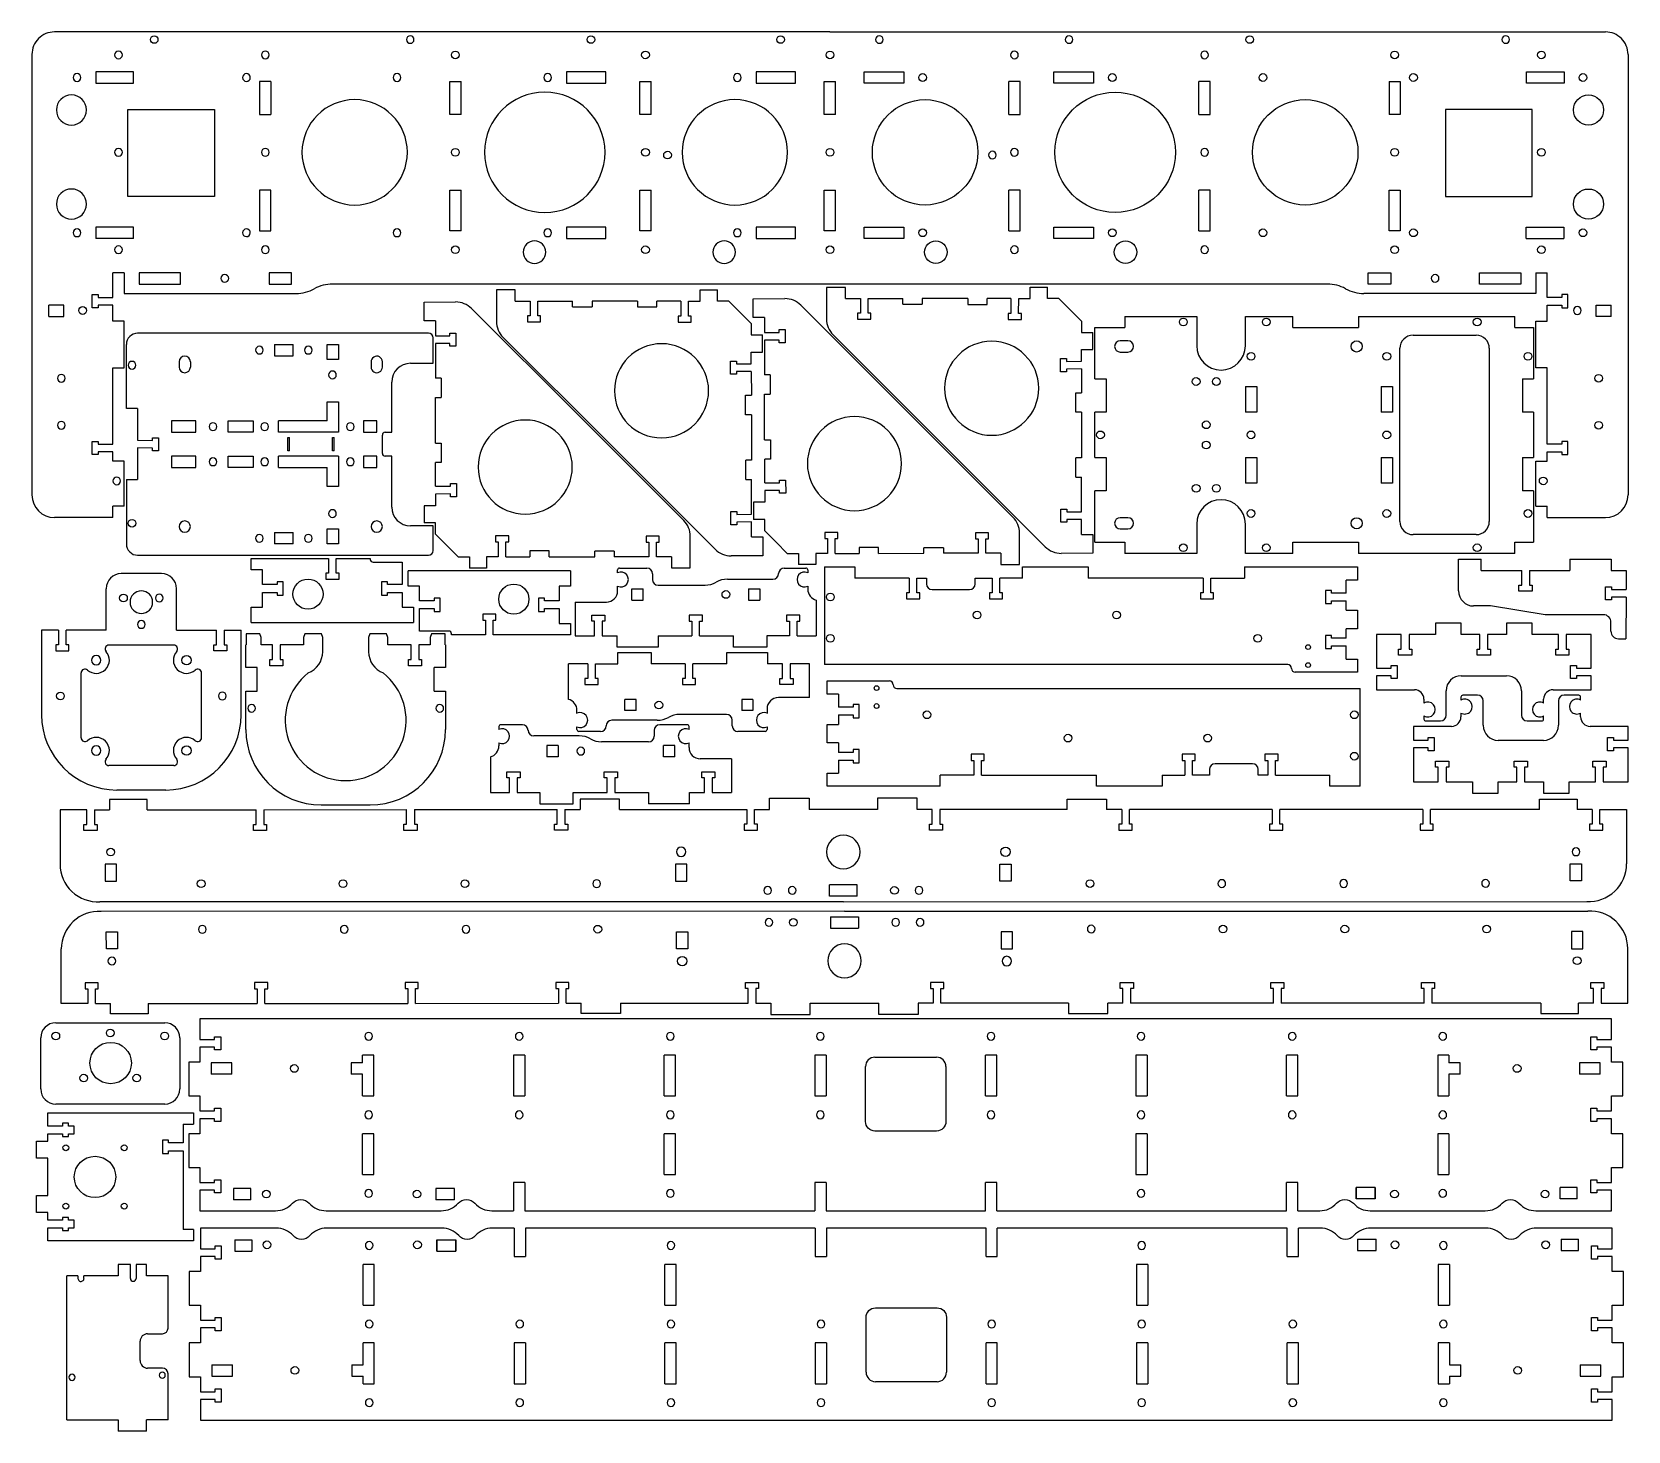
# Model space of a CAD drawing. Header units: millimetres. Extents: x -309 to 539, y -613 to 131.
import ezdxf

# ---------------------------------------------------------------- set-up
doc = ezdxf.new("R2010")
doc.units = ezdxf.units.MM
doc.layers.get('0').update_dxf_attribs({"lineweight": 0})

msp = doc.modelspace()

# ---------------------------------------------------------------- linework, layer by layer
at = {"color": 7, "lineweight": -3}
for p, q in [((115.08, 130.91), (-296.91, 130.91)), ((115.08, 130.91), (527.07, 130.91)), ((-308.91, 118.91), (-308.91, -115.21)), ((539.07, 118.91), (539.07, -115.21)), ((-274.95, 109.68), (-274.95, 103.68)), ((-254.95, 109.68), (-274.95, 109.68)), ((-274.95, 103.68), (-254.95, 103.68)), ((-254.95, 103.68), (-254.95, 109.68)), ((-181.93, 104.63), (-187.93, 104.63)), ((-187.93, 104.63), (-187.93, 86.96)), ((-181.93, 104.63), (-181.93, 86.96)), ((-86.93, 86.96), (-86.93, 104.63)), ((-86.93, 104.63), (-80.93, 104.63)), ((-80.93, 86.96), (-80.93, 104.63)), ((-24.95, 109.68), (-24.95, 103.68)), ((-3.93, 109.68), (-24.95, 109.68)), ((-24.95, 103.68), (-3.93, 103.68)), ((-3.93, 103.68), (-3.93, 109.68)), ((14.07, 104.63), (20.07, 104.63)), ((14.07, 86.96), (14.07, 104.63)), ((20.07, 86.96), (20.07, 104.63)), ((75.83, 109.68), (75.83, 103.68)), ((96.85, 109.68), (75.83, 109.68)), ((75.83, 103.68), (96.85, 103.68)), ((96.85, 103.68), (96.85, 109.68)), ((112.08, 86.96), (112.08, 104.63)), ((112.08, 104.63), (118.08, 104.63)), ((118.08, 86.96), (118.08, 104.63)), ((133.31, 103.68), (133.31, 109.68)), ((133.31, 109.68), (154.33, 109.68)), ((154.33, 103.68), (133.31, 103.68)), ((154.33, 109.68), (154.33, 103.68)), ((210.09, 86.96), (210.09, 104.63)), ((216.09, 104.63), (210.09, 104.63)), ((216.09, 86.96), (216.09, 104.63)), ((234.09, 103.68), (234.09, 109.68)), ((234.09, 109.68), (255.11, 109.68)), ((255.11, 103.68), (234.09, 103.68)), ((255.11, 109.68), (255.11, 103.68)), ((317.09, 104.63), (311.09, 104.63)), ((311.09, 86.96), (311.09, 104.63)), ((317.09, 86.96), (317.09, 104.63)), ((412.09, 104.63), (418.09, 104.63)), ((412.09, 104.63), (412.09, 86.96)), ((418.09, 104.63), (418.09, 86.96)), ((485.11, 103.68), (485.11, 109.68)), ((485.11, 109.68), (505.11, 109.68)), ((505.11, 103.68), (485.11, 103.68)), ((505.11, 109.68), (505.11, 103.68)), ((-257.91, 43.42), (-257.91, 89.72)), ((-257.91, 89.72), (-211.91, 89.72)), ((-211.91, 89.72), (-211.91, 43.42)), ((-187.93, 86.96), (-181.93, 86.96)), ((-80.93, 86.96), (-86.93, 86.96)), ((20.07, 86.96), (14.07, 86.96)), ((118.08, 86.96), (112.08, 86.96)), ((210.09, 86.96), (216.09, 86.96)), ((311.09, 86.96), (317.09, 86.96)), ((418.09, 86.96), (412.09, 86.96)), ((442.07, 89.72), (442.07, 43.42)), ((488.07, 89.72), (442.07, 89.72)), ((488.07, 43.42), (488.07, 89.72)), ((-211.91, 43.42), (-257.91, 43.42)), ((-181.93, 46.86), (-187.93, 46.86)), ((-187.93, 46.86), (-187.93, 25.19)), ((-181.93, 25.19), (-181.93, 46.86)), ((-86.93, 46.86), (-80.93, 46.86)), ((-86.93, 25.19), (-86.93, 46.86)), ((-80.93, 25.19), (-80.93, 46.86)), ((14.07, 25.19), (14.07, 46.86)), ((14.07, 46.86), (20.07, 46.86)), ((20.07, 25.19), (20.07, 46.86)), ((112.08, 25.19), (112.08, 46.86)), ((112.08, 46.86), (118.08, 46.86)), ((118.08, 25.19), (118.08, 46.86)), ((210.09, 25.19), (210.09, 46.86)), ((216.09, 46.86), (210.09, 46.86)), ((216.09, 25.19), (216.09, 46.86)), ((311.09, 25.19), (311.09, 46.86)), ((317.09, 46.86), (311.09, 46.86)), ((317.09, 25.19), (317.09, 46.86)), ((412.09, 25.19), (412.09, 46.86)), ((412.09, 46.86), (418.09, 46.86)), ((418.09, 46.86), (418.09, 25.19)), ((442.07, 43.42), (488.07, 43.42)), ((-254.88, 27.14), (-274.88, 27.14)), ((-274.88, 27.14), (-274.88, 21.14)), ((-254.88, 21.14), (-254.88, 27.14)), ((-24.88, 27.14), (-24.88, 21.14)), ((-3.93, 27.14), (-24.88, 27.14)), ((-3.93, 21.14), (-3.93, 27.14)), ((75.9, 27.14), (75.9, 21.14)), ((96.85, 27.14), (75.9, 27.14)), ((96.85, 21.14), (96.85, 27.14)), ((133.31, 21.14), (133.31, 27.14)), ((133.31, 27.14), (154.26, 27.14)), ((154.26, 27.14), (154.26, 21.14)), ((234.09, 21.14), (234.09, 27.14)), ((234.09, 27.14), (255.04, 27.14)), ((255.04, 27.14), (255.04, 21.14)), ((485.04, 21.14), (485.04, 27.14)), ((485.04, 27.14), (505.04, 27.14)), ((505.04, 27.14), (505.04, 21.14)), ((-254.88, 21.14), (-274.88, 21.14)), ((-187.93, 25.19), (-181.93, 25.19)), ((-80.93, 25.19), (-86.93, 25.19)), ((-24.88, 21.14), (-3.93, 21.14)), ((20.07, 25.19), (14.07, 25.19)), ((75.9, 21.14), (96.85, 21.14)), ((118.08, 25.19), (112.08, 25.19)), ((154.26, 21.14), (133.31, 21.14)), ((210.09, 25.19), (216.09, 25.19)), ((255.04, 21.14), (234.09, 21.14)), ((311.09, 25.19), (317.09, 25.19)), ((418.09, 25.19), (412.09, 25.19)), ((485.04, 21.14), (505.04, 21.14)), ((-265.91, -10.16), (-265.91, 2.91)), ((-259.91, 2.91), (-265.91, 2.91)), ((-259.91, 2.91), (-259.91, -8.09)), ((-251.96, 2.91), (-251.96, -3.09)), ((-229.96, 2.91), (-251.96, 2.91)), ((-229.96, -3.09), (-229.96, 2.91)), ((-182.93, 2.91), (-182.93, -3.09)), ((-170.93, 2.91), (-182.93, 2.91)), ((-170.93, -3.09), (-170.93, 2.91)), ((401.09, -3.09), (401.09, 2.91)), ((401.09, 2.91), (413.09, 2.91)), ((413.09, 2.91), (413.09, -3.09)), ((460.12, -3.09), (460.12, 2.91)), ((460.12, 2.91), (482.12, 2.91)), ((482.12, 2.91), (482.12, -3.09)), ((490.07, 2.91), (490.07, -8.09)), ((490.07, 2.91), (496.07, 2.91)), ((496.07, -10.16), (496.07, 2.91)), ((-259.91, -8.09), (-168.56, -8.09)), ((-251.96, -3.09), (-229.96, -3.09)), ((-182.93, -3.09), (-170.93, -3.09)), ((379.35, -3.09), (-149.19, -3.09)), ((-62.09, -6.17), (-62.13, -22.94)), ((-52.09, -6.17), (-62.09, -6.17)), ((-52.09, -12.17), (-52.09, -6.17)), ((46.13, -6.14), (55.28, -6.13)), ((46.13, -12.14), (46.13, -6.14)), ((55.28, -12.13), (55.28, -6.13)), ((113.3, -4.85), (113.26, -21.61)), ((123.3, -4.84), (113.3, -4.85)), ((123.3, -10.84), (123.3, -4.84)), ((221.52, -4.81), (230.67, -4.81)), ((221.52, -10.81), (221.52, -4.81)), ((230.67, -10.81), (230.67, -4.81)), ((490.07, -8.09), (398.72, -8.09)), ((413.09, -3.09), (401.09, -3.09)), ((482.12, -3.09), (460.12, -3.09)), ((-291.91, -14.26), (-299.91, -14.26)), ((-299.91, -20.26), (-299.91, -14.26)), ((-291.91, -20.26), (-291.91, -14.26)), ((-276.91, -8.71), (-273.71, -8.71)), ((-276.91, -15.71), (-276.91, -8.71)), ((-273.71, -15.71), (-276.91, -15.71)), ((-273.71, -8.71), (-273.71, -10.16)), ((-273.71, -10.16), (-265.91, -10.16)), ((-273.71, -14.26), (-273.71, -15.71)), ((-265.91, -14.26), (-273.71, -14.26)), ((-265.91, -22.76), (-265.91, -14.26)), ((-100.59, -12.67), (-83.82, -12.62)), ((-100.58, -22.67), (-100.59, -12.67)), ((-75.3, -16.13), (-18.96, -72.41)), ((-52.09, -12.17), (-44.15, -12.16)), ((-44.15, -12.16), (-44.17, -19.93)), ((-40.08, -19.92), (-40.06, -12.16)), ((-40.06, -12.16), (-21.64, -12.16)), ((-21.64, -15.16), (-21.64, -12.16)), ((-21.64, -15.16), (-11.32, -15.15)), ((12.86, -12.15), (-11.32, -12.15)), ((-11.32, -12.15), (-11.32, -15.15)), ((12.86, -12.15), (12.86, -15.22)), ((12.86, -15.22), (23.18, -15.21)), ((35.85, -12.14), (23.18, -12.14)), ((23.18, -15.21), (23.18, -12.14)), ((35.85, -12.14), (35.83, -20.09)), ((39.92, -20.08), (39.94, -12.14)), ((39.94, -12.14), (46.13, -12.14)), ((61.28, -12.13), (55.28, -12.13)), ((61.28, -12.13), (67.28, -18.13)), ((74.34, -10.87), (91.11, -10.82)), ((74.35, -20.87), (74.34, -10.87)), ((99.63, -14.33), (155.97, -70.62)), ((123.3, -10.84), (131.24, -10.84)), ((131.24, -10.84), (131.22, -18.61)), ((135.31, -18.6), (135.33, -10.84)), ((135.33, -10.84), (153.75, -10.83)), ((153.75, -13.83), (153.75, -10.83)), ((153.75, -13.83), (164.07, -13.83)), ((188.25, -10.82), (164.07, -10.83)), ((164.07, -10.83), (164.07, -13.83)), ((188.25, -10.82), (188.25, -13.89)), ((188.25, -13.89), (198.57, -13.89)), ((211.24, -10.82), (198.57, -10.82)), ((198.57, -13.89), (198.57, -10.82)), ((211.24, -10.82), (211.22, -18.76)), ((215.31, -18.76), (215.33, -10.81)), ((215.33, -10.81), (221.52, -10.81)), ((236.67, -10.81), (230.67, -10.81)), ((236.67, -10.81), (242.67, -16.8)), ((248.68, -22.8), (242.67, -16.8)), ((503.87, -10.16), (496.07, -10.16)), ((496.07, -14.26), (503.87, -14.26)), ((496.07, -22.76), (496.07, -14.26)), ((503.87, -8.71), (503.87, -10.16)), ((507.07, -8.71), (503.87, -8.71)), ((503.87, -14.26), (503.87, -15.71)), ((503.87, -15.71), (507.07, -15.71)), ((507.07, -15.71), (507.07, -8.71)), ((522.07, -14.26), (530.07, -14.26)), ((522.07, -20.26), (522.07, -14.26)), ((530.07, -20.26), (530.07, -14.26)), ((-299.91, -20.26), (-291.91, -20.26)), ((-259.91, -22.76), (-265.91, -22.76)), ((-259.91, -47.66), (-259.91, -22.76)), ((-94.58, -22.66), (-100.58, -22.67)), ((-94.58, -22.66), (-94.58, -30.6)), ((-45.62, -19.93), (-45.63, -23.13)), ((-45.63, -23.13), (-38.63, -23.12)), ((-44.17, -19.93), (-45.62, -19.93)), ((-38.63, -19.92), (-40.08, -19.92)), ((-38.63, -23.12), (-38.63, -19.92)), ((34.38, -20.08), (34.37, -23.28)), ((34.37, -23.28), (41.37, -23.28)), ((35.83, -20.09), (34.38, -20.08)), ((41.37, -20.08), (39.92, -20.08)), ((41.37, -23.28), (41.37, -20.08)), ((73.29, -24.13), (67.28, -18.13)), ((73.29, -24.13), (73.29, -30.12)), ((80.35, -20.87), (74.35, -20.87)), ((80.35, -20.87), (80.35, -28.8)), ((129.77, -18.6), (129.76, -21.8)), ((129.76, -21.8), (136.76, -21.8)), ((131.22, -18.61), (129.77, -18.6)), ((136.76, -18.6), (135.31, -18.6)), ((136.76, -21.8), (136.76, -18.6)), ((209.77, -18.76), (209.76, -21.96)), ((209.76, -21.96), (216.76, -21.96)), ((211.22, -18.76), (209.77, -18.76)), ((216.76, -18.76), (215.31, -18.76)), ((216.76, -21.96), (216.76, -18.76)), ((248.68, -22.8), (248.68, -28.8)), ((271.8, -20.26), (309.93, -20.26)), ((271.8, -20.26), (271.8, -26.26)), ((309.93, -20.26), (309.93, -35.86)), ((335.8, -20.26), (360.91, -20.26)), ((335.8, -35.86), (335.8, -20.26)), ((360.91, -26.26), (360.91, -20.26)), ((395.87, -20.26), (478.92, -20.26)), ((395.87, -20.26), (395.87, -26.26)), ((478.92, -26.26), (478.92, -20.26)), ((490.07, -22.76), (496.07, -22.76)), ((490.07, -47.66), (490.07, -22.76)), ((530.07, -20.26), (522.07, -20.26)), ((-98.23, -29.22), (-252.73, -29.22)), ((-95.73, -45.22), (-95.73, -31.72)), ((-94.58, -30.6), (-86.81, -30.58)), ((-86.82, -29.13), (-83.62, -29.12)), ((-86.81, -30.58), (-86.82, -29.13)), ((-83.62, -29.12), (-83.61, -36.12)), ((-58.61, -31.45), (-2.27, -87.75)), ((73.29, -30.12), (79.29, -30.12)), ((79.29, -39.27), (79.29, -30.12)), ((80.35, -28.8), (88.12, -28.78)), ((88.12, -32.87), (80.36, -32.9)), ((80.36, -32.9), (80.37, -51.32)), ((88.11, -27.33), (91.31, -27.32)), ((88.12, -28.78), (88.11, -27.33)), ((88.12, -34.32), (88.12, -32.87)), ((91.31, -27.32), (91.32, -34.32)), ((116.78, -30.13), (173.12, -86.42)), ((248.68, -28.8), (254.68, -28.8)), ((254.68, -37.95), (254.68, -28.8)), ((255.8, -26.26), (271.8, -26.26)), ((255.8, -53.54), (255.8, -26.26)), ((273.36, -33.26), (269.3, -33.26)), ((360.91, -26.26), (395.87, -26.26)), ((424.86, -30.26), (458.36, -30.26)), ((478.92, -26.26), (488.92, -26.26)), ((488.92, -26.26), (488.92, -53.54)), ((-258.73, -69.22), (-258.73, -35.22)), ((-179.99, -35.22), (-179.99, -41.22)), ((-179.99, -35.22), (-170.09, -35.22)), ((-179.99, -41.22), (-170.09, -41.22)), ((-170.09, -41.22), (-170.09, -35.22)), ((-152.04, -35.22), (-146.04, -35.22)), ((-152.04, -43.22), (-152.04, -35.22)), ((-146.04, -35.22), (-146.04, -43.22)), ((-86.81, -34.67), (-94.57, -34.69)), ((-94.57, -34.69), (-94.56, -53.11)), ((-86.81, -36.12), (-86.81, -34.67)), ((-83.61, -36.12), (-86.81, -36.12)), ((73.29, -39.28), (79.29, -39.27)), ((73.3, -45.47), (73.29, -39.28)), ((91.32, -34.32), (88.12, -34.32)), ((248.68, -37.95), (254.68, -37.95)), ((248.69, -44.15), (248.68, -37.95)), ((269.3, -39.26), (273.36, -39.26)), ((417.86, -129.26), (417.86, -37.26)), ((465.36, -37.26), (465.36, -129.26)), ((-265.91, -88.16), (-265.91, -47.66)), ((-265.91, -47.66), (-259.91, -47.66)), ((-230.73, -44.42), (-230.73, -47.22)), ((-224.73, -44.42), (-224.73, -47.22)), ((-146.04, -43.22), (-152.04, -43.22)), ((-128.72, -44.6), (-128.73, -47.21)), ((-122.73, -47.22), (-122.73, -44.42)), ((-107.73, -45.22), (-95.73, -45.22)), ((62.15, -44.04), (65.35, -44.04)), ((62.16, -51.04), (62.15, -44.04)), ((65.35, -44.04), (65.35, -45.49)), ((65.35, -45.49), (73.3, -45.47)), ((73.3, -49.56), (65.35, -49.58)), ((65.35, -49.58), (65.36, -51.03)), ((73.3, -49.56), (73.31, -62.22)), ((237.54, -42.72), (240.74, -42.72)), ((237.55, -49.72), (237.54, -42.72)), ((240.75, -49.71), (237.55, -49.72)), ((240.74, -42.72), (240.74, -44.17)), ((240.74, -44.17), (248.69, -44.15)), ((248.69, -48.24), (240.74, -48.26)), ((240.74, -48.26), (240.75, -49.71)), ((248.69, -48.24), (248.7, -60.9)), ((496.07, -47.66), (490.07, -47.66)), ((496.07, -88.16), (496.07, -47.66)), ((-117.73, -81.87), (-117.73, -55.22)), ((-91.56, -53.11), (-94.56, -53.11)), ((-91.56, -53.11), (-91.56, -63.43)), ((65.36, -51.03), (62.16, -51.04)), ((83.37, -51.32), (80.37, -51.32)), ((83.37, -51.32), (83.37, -61.64)), ((255.8, -53.54), (261.8, -53.54)), ((261.8, -53.54), (261.8, -71.21)), ((335.8, -57.54), (335.8, -71.21)), ((335.8, -57.54), (341.8, -57.54)), ((341.8, -57.54), (341.8, -71.21)), ((407.92, -57.54), (407.92, -71.21)), ((407.92, -57.54), (413.92, -57.54)), ((413.92, -57.54), (413.92, -71.21)), ((482.92, -53.54), (482.92, -71.21)), ((482.92, -53.54), (488.92, -53.54)), ((-152.04, -75.87), (-152.04, -65.72)), ((-152.04, -65.72), (-146.04, -65.72)), ((-146.04, -65.72), (-146.04, -81.87)), ((-94.56, -63.44), (-91.56, -63.43)), ((-94.55, -87.61), (-94.56, -63.44)), ((70.24, -62.23), (73.31, -62.22)), ((70.24, -72.55), (70.24, -62.23)), ((80.38, -85.82), (80.37, -61.64)), ((80.37, -61.64), (83.37, -61.64)), ((245.63, -60.9), (248.7, -60.9)), ((245.63, -71.22), (245.63, -60.9)), ((-252.73, -69.22), (-258.73, -69.22)), ((-252.73, -69.22), (-252.73, -86.12)), ((-221.78, -75.87), (-234.73, -75.87)), ((-234.73, -75.87), (-234.73, -81.87)), ((-221.78, -81.87), (-221.78, -75.87)), ((-204.68, -81.87), (-204.68, -75.87)), ((-204.68, -75.87), (-191.28, -75.87)), ((-191.28, -75.87), (-191.28, -81.87)), ((-177.82, -81.87), (-177.82, -75.87)), ((-152.04, -75.87), (-177.82, -75.87)), ((-132.68, -75.87), (-132.68, -81.87)), ((-125.73, -75.87), (-132.68, -75.87)), ((-125.73, -81.87), (-125.73, -75.87)), ((37.38, -128.71), (-18.96, -72.41)), ((73.31, -72.55), (70.24, -72.55)), ((73.31, -72.55), (73.33, -96.72)), ((212.31, -126.92), (155.97, -70.62)), ((248.7, -71.22), (245.63, -71.22)), ((248.7, -71.22), (248.72, -95.4)), ((261.8, -71.21), (255.8, -71.21)), ((255.8, -95.31), (255.8, -71.21)), ((341.8, -71.21), (335.8, -71.21)), ((413.92, -71.21), (407.92, -71.21)), ((488.92, -71.21), (482.92, -71.21)), ((488.92, -71.21), (488.92, -95.31)), ((-244.93, -86.18), (-244.93, -84.78)), ((-244.93, -84.78), (-241.73, -84.78)), ((-241.73, -84.78), (-241.73, -91.78)), ((-234.73, -81.87), (-221.78, -81.87)), ((-191.28, -81.87), (-204.68, -81.87)), ((-146.04, -81.87), (-177.82, -81.87)), ((-172.89, -91.74), (-172.89, -84.7)), ((-172.89, -84.7), (-171.99, -84.7)), ((-171.99, -91.74), (-171.99, -84.7)), ((-149.27, -91.74), (-149.27, -84.7)), ((-149.27, -84.7), (-148.37, -84.7)), ((-148.37, -91.74), (-148.37, -84.7)), ((-132.68, -81.87), (-125.73, -81.87)), ((-122.73, -93.07), (-122.73, -83.37)), ((-121.23, -81.87), (-117.73, -81.87)), ((-276.91, -93.71), (-276.91, -86.71)), ((-276.91, -86.71), (-273.71, -86.71)), ((-273.71, -86.71), (-273.71, -88.16)), ((-273.71, -88.16), (-265.91, -88.16)), ((-273.71, -92.26), (-273.71, -93.71)), ((-265.91, -92.26), (-273.71, -92.26)), ((-265.91, -97.21), (-265.91, -92.26)), ((-252.73, -86.12), (-244.93, -86.18)), ((-244.93, -90.26), (-252.73, -90.19)), ((-252.73, -90.19), (-252.73, -106.92)), ((-244.93, -91.76), (-244.93, -90.26)), ((-241.73, -91.78), (-244.93, -91.76)), ((-171.99, -91.74), (-172.89, -91.74)), ((-148.37, -91.74), (-149.27, -91.74)), ((-94.55, -87.61), (-91.47, -87.61)), ((-91.47, -87.61), (-91.47, -97.93)), ((54.07, -144.03), (-2.27, -87.75)), ((80.38, -85.82), (83.46, -85.82)), ((83.46, -85.82), (83.46, -96.14)), ((229.46, -142.71), (173.12, -86.42)), ((503.87, -88.16), (496.07, -88.16)), ((496.07, -92.26), (503.87, -92.26)), ((496.07, -97.21), (496.07, -92.26)), ((503.87, -86.71), (503.87, -88.16)), ((507.07, -86.71), (503.87, -86.71)), ((503.87, -92.26), (503.87, -93.71)), ((507.07, -93.71), (507.07, -86.71)), ((-273.71, -93.71), (-276.91, -93.71)), ((-259.91, -97.21), (-265.91, -97.21)), ((-259.91, -121.21), (-259.91, -97.21)), ((-234.73, -94.57), (-234.73, -100.57)), ((-221.78, -94.57), (-234.73, -94.57)), ((-234.73, -100.57), (-221.78, -100.57)), ((-221.78, -100.57), (-221.78, -94.57)), ((-204.68, -100.57), (-204.68, -94.57)), ((-204.68, -94.57), (-191.28, -94.57)), ((-191.28, -100.57), (-204.68, -100.57)), ((-191.28, -94.57), (-191.28, -100.57)), ((-177.82, -100.57), (-177.82, -94.57)), ((-146.04, -94.57), (-177.82, -94.57)), ((-177.82, -100.57), (-152.04, -100.57)), ((-152.04, -110.72), (-152.04, -100.57)), ((-146.04, -94.57), (-146.04, -110.72)), ((-125.73, -94.57), (-132.68, -94.57)), ((-132.68, -94.57), (-132.68, -100.57)), ((-132.68, -100.57), (-125.73, -100.57)), ((-125.73, -100.57), (-125.73, -94.57)), ((-117.73, -94.57), (-121.23, -94.57)), ((-117.73, -121.62), (-117.73, -94.57)), ((-91.47, -97.93), (-94.54, -97.94)), ((-94.53, -110.6), (-94.54, -97.94)), ((73.33, -96.72), (70.33, -96.73)), ((70.33, -107.05), (70.33, -96.73)), ((80.4, -108.8), (80.39, -96.14)), ((83.46, -96.14), (80.39, -96.14)), ((248.72, -95.4), (245.72, -95.4)), ((245.72, -105.72), (245.72, -95.4)), ((255.8, -95.31), (261.8, -95.31)), ((261.8, -95.31), (261.8, -112.98)), ((335.8, -95.31), (335.8, -108.98)), ((335.8, -95.31), (341.8, -95.31)), ((341.8, -95.31), (341.8, -108.98)), ((407.92, -95.31), (407.92, -108.98)), ((407.92, -95.31), (413.92, -95.31)), ((413.92, -95.31), (413.92, -108.98)), ((482.92, -95.31), (482.92, -112.98)), ((482.92, -95.31), (488.92, -95.31)), ((490.07, -97.21), (496.07, -97.21)), ((490.07, -121.21), (490.07, -97.21)), ((503.87, -93.71), (507.07, -93.71)), ((-258.73, -106.92), (-258.73, -141.22)), ((-258.73, -106.92), (-252.73, -106.92)), ((-86.59, -109.13), (-83.39, -109.12)), ((-86.58, -110.58), (-86.59, -109.13)), ((-83.39, -109.12), (-83.38, -116.12)), ((70.33, -107.05), (73.33, -107.05)), ((73.34, -125.47), (73.33, -107.05)), ((80.4, -108.8), (88.35, -108.78)), ((88.34, -107.33), (91.54, -107.32)), ((88.35, -108.78), (88.34, -107.33)), ((91.54, -107.32), (91.55, -114.32)), ((245.72, -105.72), (248.72, -105.72)), ((248.73, -124.15), (248.72, -105.72)), ((341.8, -108.98), (335.8, -108.98)), ((413.92, -108.98), (407.92, -108.98)), ((-146.04, -110.72), (-152.04, -110.72)), ((-94.53, -110.6), (-86.58, -110.58)), ((-86.59, -114.67), (-94.53, -114.69)), ((-94.53, -114.69), (-94.53, -120.88)), ((-86.58, -116.12), (-86.59, -114.67)), ((-83.38, -116.12), (-86.58, -116.12)), ((88.34, -112.87), (80.4, -112.9)), ((80.4, -112.9), (80.4, -119.09)), ((88.35, -114.32), (88.34, -112.87)), ((91.55, -114.32), (88.35, -114.32)), ((261.8, -112.98), (255.8, -112.98)), ((255.8, -140.26), (255.8, -112.98)), ((488.92, -112.98), (482.92, -112.98)), ((488.92, -112.98), (488.92, -140.26)), ((-259.91, -121.21), (-265.91, -121.21)), ((-265.91, -127.21), (-265.91, -121.21)), ((-94.53, -120.88), (-100.53, -120.89)), ((-100.53, -120.89), (-100.52, -130.04)), ((62.38, -124.04), (65.58, -124.04)), ((62.38, -131.04), (62.38, -124.04)), ((65.58, -124.04), (65.58, -125.49)), ((65.58, -125.49), (73.34, -125.47)), ((74.4, -119.09), (74.41, -128.24)), ((80.4, -119.09), (74.4, -119.09)), ((237.77, -122.72), (240.97, -122.72)), ((237.77, -129.72), (237.77, -122.72)), ((240.97, -122.72), (240.97, -124.17)), ((240.97, -124.17), (248.73, -124.15)), ((490.07, -121.21), (496.07, -121.21)), ((496.07, -127.21), (496.07, -121.21)), ((-265.91, -127.21), (-296.91, -127.21)), ((-179.99, -135.22), (-179.99, -141.22)), ((-179.99, -135.22), (-170.09, -135.22)), ((-170.09, -141.22), (-170.09, -135.22)), ((-152.04, -141.22), (-152.04, -133.22)), ((-152.04, -133.22), (-146.04, -133.22)), ((-146.04, -133.22), (-146.04, -141.22)), ((-95.73, -131.62), (-107.73, -131.62)), ((-94.52, -130.04), (-100.52, -130.04)), ((-95.73, -144.72), (-95.73, -131.62)), ((-94.52, -136.03), (-94.52, -130.04)), ((65.58, -131.03), (62.38, -131.04)), ((73.35, -129.56), (65.58, -129.58)), ((65.58, -129.58), (65.58, -131.03)), ((73.35, -137.5), (73.35, -129.56)), ((80.41, -128.24), (74.41, -128.24)), ((80.41, -134.24), (80.41, -128.24)), ((80.41, -134.24), (86.41, -140.24)), ((112.32, -135.08), (112.33, -138.28)), ((119.32, -135.08), (112.32, -135.08)), ((119.32, -138.28), (119.32, -135.08)), ((192.32, -135.24), (192.33, -138.44)), ((199.32, -135.24), (192.32, -135.24)), ((199.32, -138.44), (199.32, -135.24)), ((215.79, -152.2), (215.82, -135.43)), ((240.97, -129.71), (237.77, -129.72)), ((248.74, -128.24), (240.97, -128.26)), ((240.97, -128.26), (240.97, -129.71)), ((248.74, -136.17), (248.74, -128.24)), ((273.36, -127.26), (269.3, -127.26)), ((269.3, -133.26), (273.36, -133.26)), ((309.93, -130.65), (309.93, -146.26)), ((335.8, -146.26), (335.8, -130.65)), ((496.07, -127.21), (527.07, -127.21)), ((-170.09, -141.22), (-179.99, -141.22)), ((-146.04, -141.22), (-152.04, -141.22)), ((-94.52, -136.03), (-88.52, -142.03)), ((-82.51, -148.03), (-88.52, -142.03)), ((-62.61, -136.88), (-62.6, -140.08)), ((-55.61, -136.88), (-62.61, -136.88)), ((-62.6, -140.08), (-61.15, -140.08)), ((-61.15, -140.08), (-61.17, -148.02)), ((-57.08, -148.02), (-57.06, -140.07)), ((-57.06, -140.07), (-55.61, -140.08)), ((-55.61, -140.08), (-55.61, -136.88)), ((24.39, -137.03), (17.39, -137.04)), ((17.39, -137.04), (17.4, -140.24)), ((17.4, -140.24), (18.85, -140.24)), ((18.85, -140.24), (18.83, -148)), ((22.92, -148), (22.94, -140.23)), ((22.94, -140.23), (24.39, -140.23)), ((24.39, -140.23), (24.39, -137.03)), ((40.86, -153.99), (40.89, -137.22)), ((73.35, -137.5), (79.35, -137.5)), ((79.35, -137.5), (79.36, -147.5)), ((92.42, -146.23), (86.41, -140.24)), ((112.33, -138.28), (113.78, -138.28)), ((113.78, -138.28), (113.76, -146.23)), ((117.85, -146.23), (117.87, -138.28)), ((117.87, -138.28), (119.32, -138.28)), ((130.51, -143.15), (130.52, -146.22)), ((140.84, -143.15), (130.51, -143.15)), ((140.84, -146.22), (140.84, -143.15)), ((165.02, -146.21), (165.01, -143.21)), ((175.34, -143.21), (165.01, -143.21)), ((175.34, -143.21), (175.34, -146.21)), ((192.33, -138.44), (193.78, -138.44)), ((193.78, -138.44), (193.76, -146.2)), ((197.85, -146.2), (197.87, -138.44)), ((197.87, -138.44), (199.32, -138.44)), ((248.74, -136.17), (254.74, -136.17)), ((254.74, -136.17), (254.75, -146.17)), ((255.8, -140.26), (271.8, -140.26)), ((271.8, -140.26), (271.8, -146.26)), ((360.91, -146.26), (360.91, -140.26)), ((360.91, -140.26), (395.87, -140.26)), ((395.87, -140.26), (395.87, -146.26)), ((458.36, -136.26), (424.86, -136.26)), ((478.92, -146.26), (478.92, -140.26)), ((478.92, -140.26), (488.92, -140.26)), ((-252.73, -147.22), (-98.23, -147.22)), ((-192.34, -148.92), (-151.28, -148.92)), ((-192.34, -154.92), (-192.34, -148.92)), ((-151.28, -148.92), (-151.28, -156.72)), ((-147.18, -148.92), (-129.13, -148.92)), ((-147.18, -156.72), (-147.18, -148.92)), ((-129.13, -148.92), (-129.13, -149.42)), ((-127.63, -150.92), (-112.13, -150.92)), ((-112.13, -150.92), (-112.13, -162.85)), ((-82.51, -148.03), (-76.51, -148.03)), ((-76.51, -148.03), (-76.51, -154.03)), ((-67.36, -148.02), (-67.36, -154.02)), ((-61.17, -148.02), (-67.36, -148.02)), ((-57.08, -148.02), (-44.41, -148.02)), ((-34.09, -144.94), (-44.42, -144.95)), ((-44.42, -144.95), (-44.41, -148.02)), ((-34.09, -148.01), (-34.09, -144.94)), ((-34.09, -148.01), (-9.91, -148.01)), ((0.41, -145), (-9.92, -145.01)), ((-9.91, -148.01), (-9.92, -145.01)), ((0.41, -145), (0.41, -148)), ((18.83, -148), (0.41, -148)), ((30.86, -147.99), (22.92, -148)), ((30.86, -147.99), (30.86, -153.99)), ((79.36, -147.5), (62.59, -147.54)), ((92.42, -146.23), (98.42, -146.23)), ((98.42, -146.23), (98.42, -152.23)), ((107.57, -152.23), (98.42, -152.23)), ((107.57, -146.23), (107.57, -152.23)), ((113.76, -146.23), (107.57, -146.23)), ((117.85, -146.23), (130.52, -146.22)), ((140.84, -146.22), (165.02, -146.21)), ((193.76, -146.2), (175.34, -146.21)), ((205.79, -146.2), (197.85, -146.2)), ((205.79, -146.2), (205.79, -152.2)), ((205.79, -152.2), (215.79, -152.2)), ((254.75, -146.17), (237.98, -146.22)), ((309.93, -146.26), (271.8, -146.26)), ((360.91, -146.26), (335.8, -146.26)), ((478.92, -146.26), (395.87, -146.26)), ((449.06, -149.26), (461.06, -149.26)), ((449.06, -166.19), (449.06, -149.26)), ((461.06, -155.26), (461.06, -149.26)), ((508.09, -149.26), (530.09, -149.26)), ((508.09, -149.26), (508.09, -155.26)), ((530.09, -149.26), (530.09, -155.26)), ((-240.07, -157.01), (-261.47, -157.01)), ((-186.33, -154.92), (-192.34, -154.92)), ((-186.33, -162.85), (-186.33, -154.92)), ((-152.73, -156.72), (-152.73, -159.92)), ((-151.28, -156.72), (-152.73, -156.72)), ((-152.73, -159.92), (-145.73, -159.92)), ((-145.73, -156.72), (-147.18, -156.72)), ((-145.73, -159.92), (-145.73, -156.72)), ((-22.77, -155.58), (-108.99, -155.58)), ((-108.99, -163.58), (-108.99, -155.58)), ((-67.36, -154.02), (-76.51, -154.03)), ((-22.77, -155.58), (-22.77, -163.58)), ((2.27, -156.54), (2.27, -155.04)), ((3.27, -154.04), (17.77, -154.04)), ((20.77, -157.04), (20.77, -160.11)), ((30.86, -153.99), (40.86, -153.99)), ((60.59, -159.98), (84.77, -159.98)), ((90.77, -154.04), (102.27, -154.04)), ((103.27, -155.04), (103.27, -156.54)), ((112.24, -153.41), (128.24, -153.41)), ((112.24, -153.41), (112.24, -205.38)), ((128.24, -153.41), (128.24, -159.41)), ((157.19, -159.41), (128.24, -159.41)), ((157.19, -159.41), (157.19, -167.21)), ((161.29, -159.41), (166.37, -159.41)), ((161.29, -167.21), (161.29, -159.41)), ((166.37, -159.41), (166.37, -162.41)), ((192.24, -162.41), (192.24, -159.41)), ((192.24, -159.41), (201.25, -159.41)), ((201.25, -159.41), (201.25, -167.21)), ((217.35, -159.41), (205.35, -159.41)), ((205.35, -167.21), (205.35, -159.41)), ((217.35, -153.41), (252.31, -153.41)), ((217.35, -159.41), (217.35, -153.41)), ((252.31, -153.41), (252.31, -159.41)), ((313.31, -159.41), (252.31, -159.41)), ((313.31, -159.41), (313.31, -167.21)), ((317.41, -159.41), (335.36, -159.41)), ((317.41, -167.21), (317.41, -159.41)), ((335.36, -153.41), (395.36, -153.41)), ((335.36, -153.41), (335.36, -159.41)), ((389.36, -167.36), (389.36, -160.4)), ((395.36, -160.4), (389.36, -160.4)), ((395.36, -153.41), (395.36, -160.4)), ((461.06, -155.26), (482.58, -155.26)), ((482.58, -163.06), (482.58, -155.26)), ((486.68, -155.26), (508.09, -155.26)), ((486.68, -155.26), (486.68, -163.06)), ((530.09, -155.26), (538.09, -155.26)), ((538.09, -155.26), (538.02, -165.45)), ((-269.47, -187.01), (-269.47, -165.01)), ((-232.07, -187.01), (-232.07, -165.01)), ((-178.54, -162.85), (-186.33, -162.85)), ((-186.33, -166.95), (-178.54, -166.95)), ((-186.33, -174.89), (-186.33, -166.95)), ((-178.54, -161.4), (-178.54, -162.85)), ((-175.34, -161.4), (-178.54, -161.4)), ((-178.54, -166.95), (-178.54, -168.4)), ((-178.54, -168.4), (-175.34, -168.4)), ((-175.34, -168.4), (-175.34, -161.4)), ((-123.12, -161.4), (-123.12, -168.4)), ((-119.92, -161.4), (-123.12, -161.4)), ((-123.12, -168.4), (-119.92, -168.4)), ((-119.92, -162.85), (-119.92, -161.4)), ((-112.13, -162.85), (-119.92, -162.85)), ((-119.92, -166.95), (-112.13, -166.95)), ((-119.92, -168.4), (-119.92, -166.95)), ((-112.13, -166.95), (-112.13, -174.89)), ((-102.98, -163.58), (-108.99, -163.58)), ((-102.98, -171.51), (-102.98, -163.58)), ((-28.78, -163.58), (-28.78, -171.51)), ((-22.77, -163.58), (-28.78, -163.58)), ((2.27, -166.11), (2.27, -163.69)), ((9.77, -171.11), (9.77, -165.11)), ((9.77, -165.11), (15.77, -165.11)), ((15.77, -171.11), (15.77, -165.11)), ((23.77, -163.11), (48.72, -163.11)), ((71.77, -165.11), (71.77, -171.11)), ((71.77, -165.11), (77.77, -165.11)), ((77.77, -165.11), (77.77, -171.11)), ((103.27, -163.68), (103.27, -165.3)), ((155.74, -167.21), (155.74, -170.41)), ((157.19, -167.21), (155.74, -167.21)), ((162.74, -167.21), (161.29, -167.21)), ((162.74, -170.41), (162.74, -167.21)), ((169.37, -165.41), (189.24, -165.41)), ((199.8, -167.21), (199.8, -170.41)), ((201.25, -167.21), (199.8, -167.21)), ((206.8, -167.21), (205.35, -167.21)), ((206.8, -170.41), (206.8, -167.21)), ((311.86, -167.21), (311.86, -170.41)), ((313.31, -167.21), (311.86, -167.21)), ((318.86, -167.21), (317.41, -167.21)), ((318.86, -170.41), (318.86, -167.21)), ((378.36, -165.91), (378.36, -172.91)), ((381.56, -165.91), (378.36, -165.91)), ((381.56, -167.36), (381.56, -165.91)), ((389.36, -167.36), (381.56, -167.36)), ((481.13, -166.26), (481.13, -163.06)), ((481.13, -163.06), (482.58, -163.06)), ((488.13, -166.26), (481.13, -166.26)), ((486.68, -163.06), (488.13, -163.06)), ((488.13, -163.06), (488.13, -166.26)), ((527.02, -170.95), (527.02, -163.95)), ((527.02, -163.95), (530.22, -163.95)), ((530.22, -163.95), (530.22, -165.4)), ((530.22, -165.4), (538.02, -165.45)), ((538, -169.55), (530.22, -169.5)), ((530.22, -169.5), (530.22, -170.95)), ((538, -169.55), (537.86, -191.64)), ((-192.34, -174.89), (-186.33, -174.89)), ((-192.34, -182.89), (-192.34, -174.89)), ((-112.13, -174.89), (-106.12, -174.89)), ((-106.12, -174.89), (-106.12, -182.89)), ((-95.19, -171.51), (-102.98, -171.51)), ((-102.98, -187.55), (-102.98, -175.61)), ((-102.98, -175.61), (-95.19, -175.61)), ((-95.19, -170.06), (-95.19, -171.51)), ((-91.99, -170.06), (-95.19, -170.06)), ((-95.19, -175.61), (-95.19, -177.06)), ((-95.19, -177.06), (-91.99, -177.06)), ((-91.99, -177.06), (-91.99, -170.06)), ((-39.77, -170.06), (-39.77, -177.06)), ((-36.57, -170.06), (-39.77, -170.06)), ((-39.77, -177.06), (-36.57, -177.06)), ((-36.57, -171.51), (-36.57, -170.06)), ((-28.78, -171.51), (-36.57, -171.51)), ((-36.57, -175.61), (-28.78, -175.61)), ((-36.57, -177.06), (-36.57, -175.61)), ((-28.78, -175.61), (-28.78, -183.55)), ((-20.23, -172.11), (-3.73, -172.11)), ((-20.23, -172.11), (-20.23, -190.04)), ((9.77, -171.11), (15.77, -171.11)), ((71.77, -171.11), (77.77, -171.11)), ((107.77, -171.11), (107.77, -190.04)), ((155.74, -170.41), (162.74, -170.41)), ((199.8, -170.41), (206.8, -170.41)), ((311.86, -170.41), (318.86, -170.41)), ((378.36, -172.91), (381.56, -172.91)), ((381.56, -171.46), (389.36, -171.46)), ((381.56, -172.91), (381.56, -171.46)), ((389.36, -176.46), (389.36, -171.46)), ((389.36, -176.46), (395.36, -176.46)), ((395.36, -176.46), (395.36, -186.33)), ((466.01, -174.19), (457.06, -174.19)), ((495.06, -178.85), (466.01, -174.19)), ((530.22, -170.95), (527.02, -170.95)), ((-192.34, -182.89), (-106.12, -182.89)), ((-69.38, -178.55), (-69.38, -181.75)), ((-62.38, -178.55), (-69.38, -178.55)), ((-69.38, -181.75), (-67.93, -181.75)), ((-67.93, -181.75), (-67.93, -189.55)), ((-63.83, -181.75), (-62.38, -181.75)), ((-63.83, -189.55), (-63.83, -181.75)), ((-62.38, -181.75), (-62.38, -178.55)), ((-28.78, -183.55), (-22.77, -183.55)), ((-22.77, -183.55), (-22.77, -189.55)), ((-11.5, -182.24), (-11.5, -179.04)), ((-11.5, -179.04), (-4.5, -179.04)), ((-10.05, -182.24), (-11.5, -182.24)), ((-10.05, -190.04), (-10.05, -182.24)), ((-4.5, -182.24), (-5.95, -182.24)), ((-5.95, -182.24), (-5.95, -190.04)), ((-4.5, -179.04), (-4.5, -182.24)), ((40.27, -179.04), (40.27, -182.24)), ((47.27, -179.04), (40.27, -179.04)), ((40.27, -182.24), (41.72, -182.24)), ((41.72, -182.24), (41.72, -190.04)), ((45.82, -182.24), (47.27, -182.24)), ((45.82, -190.04), (45.82, -182.24)), ((47.27, -182.24), (47.27, -179.04)), ((92.04, -179.04), (92.04, -182.24)), ((99.04, -179.04), (92.04, -179.04)), ((92.04, -182.24), (93.49, -182.24)), ((93.49, -182.24), (93.49, -190.04)), ((97.59, -182.24), (99.04, -182.24)), ((97.59, -190.04), (97.59, -182.24)), ((99.04, -182.24), (99.04, -179.04)), ((389.36, -191.33), (389.36, -186.33)), ((395.36, -186.33), (389.36, -186.33)), ((450.39, -183.28), (436.72, -183.28)), ((436.72, -183.28), (436.72, -189.28)), ((450.39, -189.28), (450.39, -183.28)), ((488.16, -183.28), (474.49, -183.28)), ((474.49, -183.28), (474.49, -189.28)), ((488.16, -189.28), (488.16, -183.28)), ((526, -178.85), (495.06, -178.85)), ((530, -187.64), (530, -182.85)), ((-303.77, -187.01), (-303.77, -232.01)), ((-294.77, -187.01), (-303.77, -187.01)), ((-296.22, -194.81), (-296.22, -198.01)), ((-294.77, -194.81), (-296.22, -194.81)), ((-294.77, -187.01), (-294.77, -194.81)), ((-269.47, -187.01), (-290.67, -187.01)), ((-290.67, -194.81), (-290.67, -187.01)), ((-289.22, -194.81), (-290.67, -194.81)), ((-289.22, -198.01), (-289.22, -194.81)), ((-233.48, -195.01), (-268.06, -195.01)), ((-232.07, -187.01), (-210.87, -187.01)), ((-212.32, -198.01), (-212.32, -194.81)), ((-212.32, -194.81), (-210.87, -194.81)), ((-210.87, -194.81), (-210.87, -187.01)), ((-206.77, -187.01), (-197.77, -187.01)), ((-206.77, -187.01), (-206.77, -194.81)), ((-206.77, -194.81), (-205.32, -194.81)), ((-205.32, -194.81), (-205.32, -198.01)), ((-197.77, -232.01), (-197.77, -187.01)), ((-195.07, -194.92), (-195.22, -194.92)), ((-195.22, -206.93), (-195.22, -194.92)), ((-187.77, -188.92), (-195.07, -188.92)), ((-195.07, -188.92), (-195.07, -194.92)), ((-187.07, -190.92), (-187.77, -188.92)), ((-187.07, -194.92), (-187.07, -190.92)), ((-181.12, -194.92), (-187.07, -194.92)), ((-181.12, -202.72), (-181.12, -194.92)), ((-164.57, -194.92), (-177.02, -194.92)), ((-177.02, -194.92), (-177.02, -202.72)), ((-163.87, -188.92), (-164.57, -190.92)), ((-164.57, -190.92), (-164.57, -194.92)), ((-155.12, -188.92), (-163.87, -188.92)), ((-154.42, -190.92), (-155.12, -188.92)), ((-154.42, -198.56), (-154.42, -190.92)), ((-129.32, -188.92), (-130.02, -190.92)), ((-130.02, -190.92), (-130.02, -198.56)), ((-120.57, -188.92), (-129.32, -188.92)), ((-119.87, -190.92), (-120.57, -188.92)), ((-119.87, -194.92), (-119.87, -190.92)), ((-107.42, -194.92), (-119.87, -194.92)), ((-107.42, -202.72), (-107.42, -194.92)), ((-97.37, -194.92), (-103.32, -194.92)), ((-103.32, -194.92), (-103.32, -202.72)), ((-87.48, -187.55), (-102.98, -187.55)), ((-96.67, -188.92), (-97.37, -190.92)), ((-97.37, -190.92), (-97.37, -194.92)), ((-89.37, -188.92), (-96.67, -188.92)), ((-89.37, -194.92), (-89.37, -188.92)), ((-89.22, -194.92), (-89.37, -194.92)), ((-89.22, -194.92), (-89.22, -206.93)), ((-85.98, -189.55), (-85.98, -189.05)), ((-67.93, -189.55), (-85.98, -189.55)), ((-22.77, -189.55), (-63.83, -189.55)), ((-20.23, -190.04), (-10.05, -190.04)), ((-5.95, -190.04), (2.05, -190.04)), ((2.05, -196.04), (2.05, -190.04)), ((23.72, -190.04), (23.72, -196.04)), ((23.72, -190.04), (41.72, -190.04)), ((45.82, -190.04), (63.82, -190.04)), ((63.82, -196.04), (63.82, -190.04)), ((81.49, -190.04), (81.49, -196.04)), ((93.49, -190.04), (81.49, -190.04)), ((97.59, -190.04), (107.77, -190.04)), ((378.36, -189.88), (378.36, -196.88)), ((381.56, -189.88), (378.36, -189.88)), ((381.56, -191.33), (381.56, -189.88)), ((389.36, -191.33), (381.56, -191.33)), ((418.62, -189.28), (405.44, -189.28)), ((405.44, -189.28), (405.44, -207.23)), ((418.62, -197.08), (418.62, -189.28)), ((436.72, -189.28), (422.72, -189.28)), ((422.72, -189.28), (422.72, -197.08)), ((460.39, -189.28), (450.39, -189.28)), ((460.39, -197.08), (460.39, -189.28)), ((474.49, -189.28), (464.49, -189.28)), ((464.49, -189.28), (464.49, -197.08)), ((502.16, -189.28), (488.16, -189.28)), ((502.16, -197.08), (502.16, -189.28)), ((519.44, -189.28), (506.26, -189.28)), ((506.26, -189.28), (506.26, -197.08)), ((519.44, -207.23), (519.44, -189.28)), ((534, -191.64), (537.86, -191.64)), ((-296.22, -198.01), (-289.22, -198.01)), ((-205.32, -198.01), (-212.32, -198.01)), ((-182.57, -205.92), (-182.57, -202.72)), ((-182.57, -202.72), (-181.12, -202.72)), ((-177.02, -202.72), (-175.57, -202.72)), ((-175.57, -202.72), (-175.57, -205.92)), ((-108.87, -205.92), (-108.87, -202.72)), ((-108.87, -202.72), (-107.42, -202.72)), ((-103.32, -202.72), (-101.87, -202.72)), ((-101.87, -202.72), (-101.87, -205.92)), ((23.72, -196.04), (2.05, -196.04)), ((2.45, -198.89), (20.12, -198.89)), ((2.45, -204.89), (2.45, -198.89)), ((20.12, -198.89), (20.12, -204.89)), ((60.22, -198.89), (81.89, -198.89)), ((60.22, -204.89), (60.22, -198.89)), ((81.49, -196.04), (63.82, -196.04)), ((81.89, -198.89), (81.89, -204.89)), ((378.36, -196.88), (381.56, -196.88)), ((381.56, -195.43), (389.36, -195.43)), ((381.56, -196.88), (381.56, -195.43)), ((389.36, -202.39), (389.36, -195.43)), ((389.36, -202.39), (395.36, -202.39)), ((395.36, -202.39), (395.36, -209.38)), ((417.17, -200.28), (417.17, -197.08)), ((417.17, -197.08), (418.62, -197.08)), ((424.17, -200.28), (417.17, -200.28)), ((422.72, -197.08), (424.17, -197.08)), ((424.17, -197.08), (424.17, -200.28)), ((458.94, -200.28), (458.94, -197.08)), ((458.94, -197.08), (460.39, -197.08)), ((465.94, -200.28), (458.94, -200.28)), ((464.49, -197.08), (465.94, -197.08)), ((465.94, -197.08), (465.94, -200.28)), ((500.71, -200.28), (500.71, -197.08)), ((500.71, -197.08), (502.16, -197.08)), ((507.71, -200.28), (500.71, -200.28)), ((506.26, -197.08), (507.71, -197.08)), ((507.71, -197.08), (507.71, -200.28)), ((-282.77, -244.3), (-282.77, -209.72)), ((-218.77, -244.3), (-218.77, -209.72)), ((-189.22, -206.93), (-195.22, -206.93)), ((-189.22, -219.49), (-189.22, -206.93)), ((-175.57, -205.92), (-182.57, -205.92)), ((-101.87, -205.92), (-108.87, -205.92)), ((-95.22, -219.49), (-95.22, -206.93)), ((-89.22, -206.93), (-95.22, -206.93)), ((-13.65, -204.89), (-23.83, -204.89)), ((-23.83, -223.82), (-23.83, -204.89)), ((-13.65, -204.89), (-13.65, -212.69)), ((-9.55, -204.89), (2.45, -204.89)), ((-9.55, -212.69), (-9.55, -204.89)), ((38.12, -204.89), (20.12, -204.89)), ((38.12, -204.89), (38.12, -212.69)), ((60.22, -204.89), (42.22, -204.89)), ((42.22, -212.69), (42.22, -204.89)), ((89.89, -204.89), (81.89, -204.89)), ((89.89, -212.69), (89.89, -204.89)), ((104.17, -204.89), (93.99, -204.89)), ((93.99, -204.89), (93.99, -212.69)), ((104.17, -222.82), (104.17, -204.89)), ((358.29, -205.38), (112.24, -205.38)), ((395.36, -209.38), (362.29, -209.38)), ((405.44, -207.23), (413.24, -207.23)), ((413.24, -211.33), (405.44, -211.33)), ((405.44, -211.33), (405.44, -218.71)), ((413.24, -207.23), (413.24, -205.78)), ((413.24, -205.78), (416.44, -205.78)), ((413.24, -212.78), (413.24, -211.33)), ((416.44, -205.78), (416.44, -212.78)), ((450.44, -211.28), (474.44, -211.28)), ((508.44, -212.78), (508.44, -205.78)), ((508.44, -205.78), (511.64, -205.78)), ((511.64, -205.78), (511.64, -207.23)), ((511.64, -207.23), (519.44, -207.23)), ((519.44, -211.33), (511.64, -211.33)), ((511.64, -211.33), (511.64, -212.78)), ((519.44, -218.71), (519.44, -211.33)), ((-195.22, -219.49), (-189.22, -219.49)), ((-195.22, -239.93), (-195.22, -219.49)), ((-95.22, -219.49), (-89.22, -219.49)), ((-89.22, -219.49), (-89.22, -239.93)), ((-15.1, -212.69), (-15.1, -215.89)), ((-13.65, -212.69), (-15.1, -212.69)), ((-15.1, -215.89), (-8.1, -215.89)), ((-8.1, -212.69), (-9.55, -212.69)), ((-8.1, -215.89), (-8.1, -212.69)), ((36.67, -212.69), (36.67, -215.89)), ((38.12, -212.69), (36.67, -212.69)), ((36.67, -215.89), (43.67, -215.89)), ((43.67, -212.69), (42.22, -212.69)), ((43.67, -215.89), (43.67, -212.69)), ((88.44, -215.89), (88.44, -212.69)), ((88.44, -212.69), (89.89, -212.69)), ((95.44, -215.89), (88.44, -215.89)), ((93.99, -212.69), (95.44, -212.69)), ((95.44, -212.69), (95.44, -215.89)), ((113.58, -214.06), (146.65, -214.06)), ((113.58, -221.05), (113.58, -214.06)), ((150.65, -218.06), (396.7, -218.06)), ((396.7, -270.03), (396.7, -218.06)), ((405.44, -218.71), (425.64, -218.71)), ((416.44, -212.78), (413.24, -212.78)), ((442.44, -232.28), (442.44, -219.28)), ((482.44, -219.28), (482.44, -232.28)), ((499.24, -218.71), (519.44, -218.71)), ((511.64, -212.78), (508.44, -212.78)), ((12.17, -223.82), (6.17, -223.82)), ((6.17, -229.82), (6.17, -223.82)), ((12.17, -229.82), (12.17, -223.82)), ((74.17, -223.82), (68.17, -223.82)), ((68.17, -223.82), (68.17, -229.82)), ((74.17, -223.82), (74.17, -229.82)), ((81.67, -228.82), (81.67, -231.25)), ((104.17, -222.82), (87.67, -222.82)), ((119.58, -221.05), (113.58, -221.05)), ((119.58, -221.05), (119.58, -228.01)), ((127.38, -228.01), (119.58, -228.01)), ((127.38, -226.56), (127.38, -228.01)), ((130.58, -226.56), (127.38, -226.56)), ((130.58, -233.56), (130.58, -226.56)), ((430.64, -223.71), (430.64, -225.8)), ((450.3, -222.61), (450.3, -224.27)), ((459.1, -221.61), (451.3, -221.61)), ((462.1, -237.61), (462.1, -224.61)), ((494.24, -225.8), (494.24, -223.71)), ((502.1, -224.61), (502.1, -237.61)), ((512.9, -221.61), (505.1, -221.61)), ((513.9, -224.27), (513.9, -222.61)), ((-48.31, -237.32), (-59.81, -237.32)), ((-19.33, -231.25), (-19.33, -229.63)), ((23.35, -234.96), (-0.83, -234.96)), ((12.17, -229.82), (6.17, -229.82)), ((39.19, -237.32), (24.69, -237.32)), ((60.17, -231.82), (35.22, -231.82)), ((63.17, -237.89), (63.17, -234.82)), ((74.17, -229.82), (68.17, -229.82)), ((113.58, -246.98), (113.58, -237.11)), ((113.58, -237.11), (119.58, -237.11)), ((119.58, -232.11), (127.38, -232.11)), ((119.58, -232.11), (119.58, -237.11)), ((127.38, -232.11), (127.38, -233.56)), ((127.38, -233.56), (130.58, -233.56)), ((430.64, -232.62), (430.64, -234.28)), ((431.64, -235.28), (439.44, -235.28)), ((450.3, -231.09), (450.3, -233.18)), ((485.44, -235.28), (493.24, -235.28)), ((494.24, -234.28), (494.24, -232.62)), ((513.9, -233.18), (513.9, -231.09)), ((-60.81, -238.32), (-60.81, -239.81)), ((-18.13, -243.25), (-42.31, -243.25)), ((-19.33, -239.89), (-19.33, -238.39)), ((-6.83, -240.89), (-18.33, -240.89)), ((21.69, -240.32), (21.69, -243.39)), ((40.19, -239.81), (40.19, -238.32)), ((80.67, -240.89), (66.17, -240.89)), ((81.67, -238.4), (81.67, -239.89)), ((445.3, -238.18), (425.1, -238.18)), ((425.1, -238.18), (425.1, -245.56)), ((425.1, -245.56), (432.9, -245.56)), ((432.9, -245.56), (432.9, -244.11)), ((432.9, -244.11), (436.1, -244.11)), ((436.1, -244.11), (436.1, -251.11)), ((494.1, -245.61), (470.1, -245.61)), ((539.1, -238.18), (518.9, -238.18)), ((528.1, -251.11), (528.1, -244.11)), ((528.1, -244.11), (531.3, -244.11)), ((531.3, -244.11), (531.3, -245.56)), ((531.3, -245.56), (539.1, -245.56)), ((539.1, -245.56), (539.1, -238.18)), ((-65.31, -254.39), (-65.31, -273.32)), ((-60.81, -246.96), (-60.81, -248.58)), ((-35.31, -248.39), (-35.31, -254.39)), ((-29.31, -248.39), (-35.31, -248.39)), ((-29.31, -254.39), (-35.31, -254.39)), ((-29.31, -248.39), (-29.31, -254.39)), ((18.69, -246.39), (-6.26, -246.39)), ((26.69, -254.39), (26.69, -248.39)), ((32.69, -248.39), (26.69, -248.39)), ((32.69, -254.39), (26.69, -254.39)), ((32.69, -254.39), (32.69, -248.39)), ((40.19, -249.39), (40.19, -246.96)), ((119.58, -246.98), (113.58, -246.98)), ((119.58, -246.98), (119.58, -251.98)), ((127.38, -251.98), (119.58, -251.98)), ((127.38, -250.53), (127.38, -251.98)), ((130.58, -250.53), (127.38, -250.53)), ((130.58, -257.53), (130.58, -250.53)), ((190.08, -253.03), (190.08, -256.23)), ((197.08, -253.03), (190.08, -253.03)), ((197.08, -256.23), (197.08, -253.03)), ((302.14, -253.03), (302.14, -256.23)), ((309.14, -253.03), (302.14, -253.03)), ((309.14, -256.23), (309.14, -253.03)), ((346.2, -253.03), (346.2, -256.23)), ((353.2, -253.03), (346.2, -253.03)), ((353.2, -256.23), (353.2, -253.03)), ((432.9, -249.66), (425.1, -249.66)), ((425.1, -249.66), (425.1, -267.61)), ((432.9, -251.11), (432.9, -249.66)), ((436.1, -251.11), (432.9, -251.11)), ((531.3, -251.11), (528.1, -251.11)), ((539.1, -249.66), (531.3, -249.66)), ((531.3, -249.66), (531.3, -251.11)), ((539.1, -267.61), (539.1, -249.66)), ((-233.48, -259.01), (-268.06, -259.01)), ((-56.58, -265.52), (-56.58, -262.32)), ((-56.58, -262.32), (-49.58, -262.32)), ((-49.58, -262.32), (-49.58, -265.52)), ((-4.81, -265.52), (-4.81, -262.32)), ((-4.81, -262.32), (2.19, -262.32)), ((2.19, -262.32), (2.19, -265.52)), ((62.69, -255.39), (46.19, -255.39)), ((46.96, -265.52), (46.96, -262.32)), ((46.96, -262.32), (53.96, -262.32)), ((53.96, -262.32), (53.96, -265.52)), ((62.69, -255.39), (62.69, -273.32)), ((119.58, -256.08), (127.38, -256.08)), ((119.58, -256.08), (119.58, -263.04)), ((127.38, -256.08), (127.38, -257.53)), ((127.38, -257.53), (130.58, -257.53)), ((190.08, -256.23), (191.53, -256.23)), ((191.53, -256.23), (191.53, -264.03)), ((195.63, -256.23), (197.08, -256.23)), ((195.63, -264.03), (195.63, -256.23)), ((302.14, -256.23), (303.59, -256.23)), ((303.59, -256.23), (303.59, -264.03)), ((307.69, -256.23), (309.14, -256.23)), ((307.69, -264.03), (307.69, -256.23)), ((316.7, -261.03), (316.7, -264.03)), ((339.57, -258.03), (319.7, -258.03)), ((342.57, -264.03), (342.57, -261.03)), ((346.2, -256.23), (347.65, -256.23)), ((347.65, -256.23), (347.65, -264.03)), ((351.75, -256.23), (353.2, -256.23)), ((351.75, -264.03), (351.75, -256.23)), ((436.83, -259.81), (436.83, -256.61)), ((436.83, -256.61), (443.83, -256.61)), ((438.28, -259.81), (436.83, -259.81)), ((438.28, -267.61), (438.28, -259.81)), ((443.83, -259.81), (442.38, -259.81)), ((442.38, -259.81), (442.38, -267.61)), ((443.83, -256.61), (443.83, -259.81)), ((478.6, -259.81), (478.6, -256.61)), ((478.6, -256.61), (485.6, -256.61)), ((480.05, -259.81), (478.6, -259.81)), ((480.05, -267.61), (480.05, -259.81)), ((485.6, -259.81), (484.15, -259.81)), ((484.15, -259.81), (484.15, -267.61)), ((485.6, -256.61), (485.6, -259.81)), ((520.37, -259.81), (520.37, -256.61)), ((520.37, -256.61), (527.37, -256.61)), ((521.82, -259.81), (520.37, -259.81)), ((521.82, -267.61), (521.82, -259.81)), ((527.37, -259.81), (525.92, -259.81)), ((525.92, -259.81), (525.92, -267.61)), ((527.37, -256.61), (527.37, -259.81)), ((-55.13, -265.52), (-56.58, -265.52)), ((-55.13, -273.32), (-55.13, -265.52)), ((-49.58, -265.52), (-51.03, -265.52)), ((-51.03, -265.52), (-51.03, -273.32)), ((-3.36, -265.52), (-4.81, -265.52)), ((-3.36, -273.32), (-3.36, -265.52)), ((2.19, -265.52), (0.74, -265.52)), ((0.74, -265.52), (0.74, -273.32)), ((48.41, -265.52), (46.96, -265.52)), ((48.41, -273.32), (48.41, -265.52)), ((53.96, -265.52), (52.51, -265.52)), ((52.51, -265.52), (52.51, -273.32)), ((113.58, -263.04), (119.58, -263.04)), ((113.58, -270.03), (113.58, -263.04)), ((173.58, -270.03), (113.58, -270.03)), ((173.58, -270.03), (173.58, -264.03)), ((191.53, -264.03), (173.58, -264.03)), ((195.63, -264.03), (256.63, -264.03)), ((256.63, -270.03), (256.63, -264.03)), ((291.59, -270.03), (256.63, -270.03)), ((291.59, -264.03), (291.59, -270.03)), ((291.59, -264.03), (303.59, -264.03)), ((316.7, -264.03), (307.69, -264.03)), ((347.65, -264.03), (342.57, -264.03)), ((351.75, -264.03), (380.7, -264.03)), ((380.7, -270.03), (380.7, -264.03)), ((396.7, -270.03), (380.7, -270.03)), ((425.1, -267.61), (438.28, -267.61)), ((442.38, -267.61), (456.38, -267.61)), ((456.38, -267.61), (456.38, -273.61)), ((470.05, -273.61), (470.05, -267.61)), ((470.05, -267.61), (480.05, -267.61)), ((484.15, -267.61), (494.15, -267.61)), ((494.15, -267.61), (494.15, -273.61)), ((507.82, -273.61), (507.82, -267.61)), ((507.82, -267.61), (521.82, -267.61)), ((525.92, -267.61), (539.1, -267.61)), ((-247.72, -276.98), (-267.72, -276.99)), ((-267.72, -276.99), (-267.72, -282.49)), ((-237.77, -272.01), (-263.77, -272.01)), ((-247.72, -282.48), (-247.72, -276.98)), ((-65.31, -273.32), (-55.13, -273.32)), ((-51.03, -273.32), (-39.03, -273.32)), ((-39.03, -273.32), (-39.03, -279.32)), ((-39.03, -279.32), (-21.36, -279.32)), ((-21.36, -279.32), (-21.36, -273.32)), ((-21.36, -273.32), (-3.36, -273.32)), ((3.23, -276.9), (-17.72, -276.91)), ((-17.72, -276.91), (-17.72, -282.41)), ((0.74, -273.32), (18.74, -273.32)), ((3.23, -282.4), (3.23, -276.9)), ((18.74, -273.32), (18.74, -279.32)), ((40.41, -279.32), (18.74, -279.32)), ((40.41, -279.32), (40.41, -273.32)), ((40.41, -273.32), (48.41, -273.32)), ((52.51, -273.32), (62.69, -273.32)), ((82.97, -276.38), (103.99, -276.37)), ((82.97, -282.38), (82.97, -276.38)), ((103.99, -276.37), (103.99, -282.37)), ((161.38, -276.36), (140.36, -276.37)), ((140.36, -276.37), (140.36, -282.37)), ((161.38, -282.36), (161.38, -276.36)), ((241.12, -276.86), (262.07, -276.85)), ((241.12, -282.36), (241.12, -276.86)), ((262.07, -276.85), (262.07, -282.35)), ((456.38, -273.61), (470.05, -273.61)), ((492.07, -282.33), (492.07, -276.83)), ((492.07, -276.83), (512.07, -276.83)), ((494.15, -273.61), (507.82, -273.61)), ((512.07, -276.83), (512.07, -282.33)), ((-279.82, -282.49), (-293.95, -282.49)), ((-293.95, -282.49), (-293.94, -311.41)), ((-279.82, -290.29), (-279.82, -282.49)), ((-275.72, -282.49), (-267.72, -282.49)), ((-275.72, -282.49), (-275.72, -290.29)), ((-247.72, -282.48), (-189.82, -282.46)), ((-189.82, -290.26), (-189.82, -282.46)), ((-185.72, -282.46), (-109.82, -282.44)), ((-185.72, -282.46), (-185.72, -290.26)), ((-155.22, -279.93), (-129.22, -279.93)), ((-109.82, -290.24), (-109.82, -282.44)), ((-105.72, -282.44), (-29.82, -282.41)), ((-105.72, -282.44), (-105.72, -290.24)), ((-29.82, -290.21), (-29.82, -282.41)), ((-25.72, -282.41), (-17.72, -282.41)), ((-25.72, -282.41), (-25.72, -290.21)), ((3.23, -282.4), (70.94, -282.38)), ((70.94, -282.38), (70.94, -290.21)), ((75.04, -282.38), (82.97, -282.38)), ((75.04, -290.21), (75.04, -282.38)), ((140.36, -282.37), (103.99, -282.37)), ((169.31, -282.36), (161.38, -282.36)), ((169.32, -290.19), (169.31, -282.36)), ((173.41, -282.36), (173.42, -290.19)), ((241.12, -282.36), (173.41, -282.36)), ((270.07, -282.35), (262.07, -282.35)), ((270.07, -282.35), (270.07, -290.15)), ((350.07, -282.34), (274.17, -282.35)), ((274.17, -290.15), (274.17, -282.35)), ((350.07, -282.34), (350.07, -290.14)), ((354.17, -290.14), (354.17, -282.34)), ((430.07, -282.34), (354.17, -282.34)), ((430.07, -282.34), (430.08, -290.14)), ((492.07, -282.33), (434.17, -282.34)), ((434.18, -290.14), (434.17, -282.34)), ((520.07, -282.33), (512.07, -282.33)), ((520.07, -282.33), (520.07, -290.13)), ((524.17, -282.33), (538.3, -282.32)), ((524.17, -290.13), (524.17, -282.33)), ((538.3, -282.32), (538.3, -311.24)), ((-281.27, -293.49), (-281.27, -290.29)), ((-281.27, -290.29), (-279.82, -290.29)), ((-274.27, -293.49), (-281.27, -293.49)), ((-275.72, -290.29), (-274.27, -290.29)), ((-274.27, -290.29), (-274.27, -293.49)), ((-191.27, -293.46), (-191.27, -290.26)), ((-191.27, -290.26), (-189.82, -290.26)), ((-184.27, -293.46), (-191.27, -293.46)), ((-185.72, -290.26), (-184.27, -290.26)), ((-184.27, -290.26), (-184.27, -293.46)), ((-111.27, -293.44), (-111.27, -290.24)), ((-111.27, -290.24), (-109.82, -290.24)), ((-104.27, -293.44), (-111.27, -293.44)), ((-105.72, -290.24), (-104.27, -290.24)), ((-104.27, -290.24), (-104.27, -293.44)), ((-31.27, -293.41), (-31.27, -290.21)), ((-31.27, -290.21), (-29.82, -290.21)), ((-24.27, -293.41), (-31.27, -293.41)), ((-25.72, -290.21), (-24.27, -290.21)), ((-24.27, -290.21), (-24.27, -293.41)), ((69.49, -290.21), (69.49, -293.41)), ((70.94, -290.21), (69.49, -290.21)), ((69.49, -293.41), (76.49, -293.41)), ((76.49, -290.21), (75.04, -290.21)), ((76.49, -293.41), (76.49, -290.21)), ((167.87, -290.19), (169.32, -290.19)), ((167.87, -293.39), (167.87, -290.19)), ((174.87, -293.39), (167.87, -293.39)), ((173.42, -290.19), (174.87, -290.19)), ((174.87, -290.19), (174.87, -293.39)), ((270.07, -290.15), (268.62, -290.15)), ((268.62, -290.15), (268.62, -293.35)), ((268.62, -293.35), (275.62, -293.35)), ((275.62, -290.15), (274.17, -290.15)), ((275.62, -293.35), (275.62, -290.15)), ((350.07, -290.14), (348.62, -290.14)), ((348.62, -290.14), (348.62, -293.34)), ((348.62, -293.34), (355.62, -293.34)), ((355.62, -290.14), (354.17, -290.14)), ((355.62, -293.34), (355.62, -290.14)), ((430.08, -290.14), (428.63, -290.14)), ((428.63, -290.14), (428.63, -293.34)), ((428.63, -293.34), (435.63, -293.34)), ((435.63, -290.14), (434.18, -290.14)), ((435.63, -293.34), (435.63, -290.14)), ((520.07, -290.13), (518.62, -290.13)), ((518.62, -290.13), (518.62, -293.33)), ((518.62, -293.33), (525.62, -293.33)), ((525.62, -290.13), (524.17, -290.13)), ((525.62, -293.33), (525.62, -290.13)), ((-270, -311.38), (-270, -320.49)), ((-264, -311.38), (-270, -311.38)), ((-264, -320.48), (-264, -311.38)), ((39, -311.38), (33, -311.39)), ((33, -311.39), (33, -320.43)), ((39, -320.42), (39, -311.38)), ((205.37, -311.35), (211.37, -311.35)), ((205.37, -320.39), (205.37, -311.35)), ((211.37, -311.35), (211.37, -320.39)), ((508.36, -311.22), (514.36, -311.22)), ((508.37, -320.33), (508.36, -311.22)), ((514.36, -311.22), (514.37, -320.33)), ((-270, -320.49), (-264, -320.48)), ((33, -320.43), (39, -320.42)), ((211.37, -320.39), (205.37, -320.39)), ((514.37, -320.33), (508.37, -320.33)), ((114.79, -328.37), (114.79, -322.37)), ((129.58, -322.37), (114.79, -322.37)), ((129.58, -328.37), (114.79, -328.37)), ((129.58, -328.37), (129.58, -322.37)), ((122.19, -331.37), (-272.76, -331.37)), ((122.8, -336.36), (-272.14, -336.51)), ((122.19, -331.37), (517.13, -331.21)), ((122.8, -336.36), (517.75, -336.35)), ((-269.37, -356.5), (-269.38, -347.4)), ((-269.38, -347.4), (-263.38, -347.4)), ((-263.38, -347.4), (-263.37, -356.5)), ((33.62, -347.34), (39.62, -347.33)), ((33.62, -356.38), (33.62, -347.34)), ((39.62, -347.33), (39.62, -356.37)), ((115.41, -339.36), (115.41, -345.36)), ((115.41, -339.36), (130.2, -339.36)), ((115.41, -345.36), (130.2, -345.36)), ((130.2, -339.36), (130.2, -345.36)), ((205.99, -347.3), (205.99, -356.34)), ((211.99, -347.3), (205.99, -347.3)), ((211.99, -356.34), (211.99, -347.3)), ((514.99, -347.24), (508.99, -347.24)), ((508.99, -347.24), (508.99, -356.34)), ((514.99, -356.34), (514.99, -347.24)), ((-293.31, -385.4), (-293.31, -356.48)), ((-263.37, -356.5), (-269.37, -356.5)), ((39.62, -356.37), (33.62, -356.38)), ((205.99, -356.34), (211.99, -356.34)), ((508.99, -356.34), (514.99, -356.34)), ((538.94, -385.23), (538.93, -356.31)), ((-273.63, -374.4), (-280.63, -374.4)), ((-280.63, -374.4), (-280.63, -377.6)), ((-280.63, -377.6), (-279.18, -377.6)), ((-279.18, -377.6), (-279.18, -385.4)), ((-275.08, -385.4), (-275.08, -377.6)), ((-275.08, -377.6), (-273.63, -377.6)), ((-273.63, -377.6), (-273.63, -374.4)), ((-183.64, -374.39), (-190.64, -374.39)), ((-190.64, -374.39), (-190.64, -377.59)), ((-190.64, -377.59), (-189.19, -377.59)), ((-189.19, -377.59), (-189.18, -385.39)), ((-185.08, -385.39), (-185.09, -377.59)), ((-185.09, -377.59), (-183.64, -377.59)), ((-183.64, -377.59), (-183.64, -374.39)), ((-103.63, -374.38), (-110.63, -374.38)), ((-110.63, -374.38), (-110.63, -377.58)), ((-110.63, -377.58), (-109.18, -377.58)), ((-109.18, -377.58), (-109.18, -385.38)), ((-105.08, -385.38), (-105.08, -377.58)), ((-105.08, -377.58), (-103.63, -377.58)), ((-103.63, -377.58), (-103.63, -374.38)), ((-23.63, -374.37), (-30.63, -374.37)), ((-30.63, -374.37), (-30.63, -377.57)), ((-30.63, -377.57), (-29.18, -377.57)), ((-29.18, -377.57), (-29.18, -385.37)), ((-25.08, -385.37), (-25.08, -377.57)), ((-25.08, -377.57), (-23.63, -377.57)), ((-23.63, -377.57), (-23.63, -374.37)), ((70.12, -374.34), (77.12, -374.34)), ((70.13, -377.54), (70.12, -374.34)), ((71.58, -377.54), (70.13, -377.54)), ((71.58, -385.36), (71.58, -377.54)), ((75.68, -377.54), (75.68, -385.36)), ((77.13, -377.54), (75.68, -377.54)), ((77.12, -374.34), (77.13, -377.54)), ((168.5, -374.32), (168.5, -377.52)), ((175.5, -374.32), (168.5, -374.32)), ((168.5, -377.52), (169.95, -377.52)), ((169.95, -377.52), (169.95, -385.34)), ((174.05, -377.52), (175.5, -377.52)), ((174.05, -385.34), (174.05, -377.52)), ((175.5, -377.52), (175.5, -374.32)), ((269.26, -377.51), (269.26, -374.31)), ((269.26, -374.31), (276.26, -374.31)), ((270.71, -377.51), (269.26, -377.51)), ((270.71, -385.31), (270.71, -377.51)), ((276.26, -377.51), (274.81, -377.51)), ((274.81, -377.51), (274.81, -385.31)), ((276.26, -374.31), (276.26, -377.51)), ((349.26, -377.49), (349.26, -374.29)), ((349.26, -374.29), (356.26, -374.29)), ((350.71, -377.49), (349.26, -377.49)), ((350.71, -385.29), (350.71, -377.49)), ((356.26, -377.49), (354.81, -377.49)), ((354.81, -377.49), (354.81, -385.29)), ((356.26, -374.29), (356.26, -377.49)), ((429.26, -377.46), (429.26, -374.26)), ((429.26, -374.26), (436.26, -374.26)), ((430.71, -377.46), (429.26, -377.46)), ((430.71, -385.26), (430.71, -377.46)), ((436.26, -377.46), (434.81, -377.46)), ((434.81, -377.46), (434.81, -385.26)), ((436.26, -374.26), (436.26, -377.46)), ((519.26, -374.24), (526.26, -374.23)), ((519.26, -377.44), (519.26, -374.24)), ((520.71, -377.44), (519.26, -377.44)), ((520.71, -385.24), (520.71, -377.44)), ((526.26, -377.43), (524.81, -377.43)), ((524.81, -377.43), (524.81, -385.23)), ((526.26, -374.23), (526.26, -377.43)), ((-279.18, -385.4), (-293.31, -385.4)), ((-275.08, -385.4), (-267.08, -385.4)), ((-267.08, -390.9), (-267.08, -385.4)), ((-247.08, -385.39), (-189.18, -385.39)), ((-247.08, -385.39), (-247.08, -390.89)), ((-185.08, -385.39), (-109.18, -385.38)), ((-105.08, -385.38), (-29.18, -385.37)), ((-25.08, -385.37), (-17.08, -385.37)), ((-17.08, -390.87), (-17.08, -385.37)), ((3.87, -385.37), (71.58, -385.36)), ((3.87, -385.37), (3.87, -390.87)), ((75.68, -385.36), (83.61, -385.36)), ((83.61, -385.36), (83.61, -391.36)), ((104.63, -385.36), (141, -385.36)), ((104.63, -391.36), (104.63, -385.36)), ((141, -391.35), (141, -385.36)), ((169.95, -385.34), (162.02, -385.35)), ((162.02, -385.35), (162.02, -391.35)), ((241.76, -385.32), (174.05, -385.34)), ((241.76, -385.32), (241.76, -390.82)), ((262.71, -390.81), (262.71, -385.31)), ((270.71, -385.31), (262.71, -385.31)), ((350.71, -385.29), (274.81, -385.31)), ((430.71, -385.26), (354.81, -385.29)), ((492.71, -385.24), (434.81, -385.26)), ((492.71, -385.24), (492.71, -390.74)), ((512.71, -390.74), (512.71, -385.24)), ((520.71, -385.24), (512.71, -385.24)), ((524.81, -385.23), (538.94, -385.23)), ((-296.23, -395.71), (-238.37, -395.71)), ((-247.08, -390.89), (-267.08, -390.9)), ((-219.63, -393.64), (-219.63, -404.59)), ((530.26, -393.64), (-219.63, -393.64)), ((3.87, -390.87), (-17.08, -390.87)), ((83.61, -391.36), (104.63, -391.36)), ((162.02, -391.35), (141, -391.35)), ((241.76, -390.82), (262.71, -390.81)), ((492.71, -390.74), (512.71, -390.74)), ((530.26, -404.59), (530.26, -393.64)), ((-304.23, -430.9), (-304.23, -403.71)), ((-230.37, -403.71), (-230.37, -430.9)), ((-219.63, -404.59), (-211.83, -404.59)), ((-211.83, -403.14), (-208.63, -403.14)), ((-211.83, -404.59), (-211.83, -403.14)), ((-208.63, -403.14), (-208.63, -410.14)), ((519.26, -403.14), (522.46, -403.14)), ((519.26, -410.14), (519.26, -403.14)), ((522.46, -403.14), (522.46, -404.59)), ((522.46, -404.59), (530.26, -404.59)), ((-219.63, -408.69), (-219.63, -416.69)), ((-211.83, -408.69), (-219.63, -408.69)), ((-211.83, -410.14), (-211.83, -408.69)), ((-208.63, -410.14), (-211.83, -410.14)), ((-127.32, -412.92), (-133.32, -412.92)), ((-133.32, -417), (-133.32, -412.92)), ((-127.32, -434.59), (-127.32, -412.92)), ((-53.03, -412.92), (-53.03, -434.59)), ((-47.03, -412.92), (-53.03, -412.92)), ((-47.03, -412.92), (-47.03, -434.59)), ((26.97, -434.59), (26.97, -412.92)), ((32.97, -412.92), (26.97, -412.92)), ((32.97, -434.59), (32.97, -412.92)), ((106.97, -412.92), (106.97, -434.59)), ((112.97, -412.92), (106.97, -412.92)), ((112.97, -412.92), (112.97, -434.59)), ((138.97, -414), (171.66, -414)), ((197.66, -434.59), (197.66, -412.92)), ((203.66, -412.92), (197.66, -412.92)), ((203.66, -434.59), (203.66, -412.92)), ((277.66, -412.92), (277.66, -434.59)), ((283.66, -412.92), (277.66, -412.92)), ((283.66, -412.92), (283.66, -434.59)), ((357.66, -434.59), (357.66, -412.92)), ((363.66, -412.92), (357.66, -412.92)), ((363.66, -434.59), (363.66, -412.92)), ((443.95, -412.92), (437.95, -412.92)), ((437.95, -412.92), (437.95, -434.59)), ((443.95, -412.92), (443.95, -417)), ((522.46, -410.14), (519.26, -410.14)), ((522.46, -408.69), (522.46, -410.14)), ((530.26, -408.69), (522.46, -408.69)), ((530.26, -416.69), (530.26, -408.69)), ((-225.63, -416.69), (-225.63, -434.59)), ((-219.63, -416.69), (-225.63, -416.69)), ((-202.63, -417), (-213.63, -417)), ((-213.63, -417), (-213.63, -423)), ((-202.63, -423), (-213.63, -423)), ((-202.63, -423), (-202.63, -417)), ((-139.32, -417), (-139.32, -423)), ((-133.32, -417), (-139.32, -417)), ((-133.32, -423), (-139.32, -423)), ((-133.32, -434.59), (-133.32, -423)), ((133.97, -448.25), (133.97, -419)), ((176.66, -419), (176.66, -448.25)), ((449.95, -417), (443.95, -417)), ((443.95, -423), (443.95, -434.59)), ((449.95, -423), (443.95, -423)), ((449.95, -423), (449.95, -417)), ((524.26, -417), (513.26, -417)), ((513.26, -417), (513.26, -423)), ((524.26, -423), (513.26, -423)), ((524.26, -423), (524.26, -417)), ((536.26, -416.69), (530.26, -416.69)), ((536.26, -434.59), (536.26, -416.69)), ((-238.37, -438.9), (-296.23, -438.9)), ((-225.63, -434.59), (-219.63, -434.59)), ((-219.63, -434.59), (-219.63, -442.59)), ((-133.32, -434.59), (-127.32, -434.59)), ((-53.03, -434.59), (-47.03, -434.59)), ((26.97, -434.59), (32.97, -434.59)), ((106.97, -434.59), (112.97, -434.59)), ((197.66, -434.59), (203.66, -434.59)), ((277.66, -434.59), (283.66, -434.59)), ((357.66, -434.59), (363.66, -434.59)), ((437.95, -434.59), (443.95, -434.59)), ((530.26, -434.59), (536.26, -434.59)), ((530.26, -442.59), (530.26, -434.59)), ((-300.5, -443.65), (-223.02, -443.65)), ((-300.5, -450.6), (-300.5, -443.65)), ((-292.7, -449.15), (-292.7, -450.6)), ((-289.5, -449.15), (-292.7, -449.15)), ((-289.5, -450.6), (-289.5, -449.15)), ((-223.02, -443.65), (-223.02, -449.65)), ((-219.63, -442.59), (-211.83, -442.59)), ((-219.63, -446.69), (-219.63, -454.69)), ((-211.83, -446.69), (-219.63, -446.69)), ((-211.83, -441.14), (-208.63, -441.14)), ((-211.83, -442.59), (-211.83, -441.14)), ((-211.83, -448.14), (-211.83, -446.69)), ((-208.63, -448.14), (-211.83, -448.14)), ((-208.63, -441.14), (-208.63, -448.14)), ((519.26, -441.14), (522.46, -441.14)), ((519.26, -448.14), (519.26, -441.14)), ((522.46, -448.14), (519.26, -448.14)), ((522.46, -441.14), (522.46, -442.59)), ((522.46, -442.59), (530.26, -442.59)), ((522.46, -446.69), (522.46, -448.14)), ((530.26, -446.69), (522.46, -446.69)), ((530.26, -454.69), (530.26, -446.69)), ((-292.7, -450.6), (-300.5, -450.6)), ((-300.5, -454.7), (-292.7, -454.7)), ((-300.5, -458.7), (-300.5, -454.7)), ((-292.7, -454.7), (-292.7, -456.15)), ((-292.7, -456.15), (-289.5, -456.15)), ((-286.5, -450.6), (-289.5, -450.6)), ((-289.5, -454.7), (-286.5, -454.7)), ((-289.5, -456.15), (-289.5, -454.7)), ((-286.5, -454.7), (-286.5, -450.6)), ((-228.52, -449.65), (-228.52, -459.6)), ((-228.52, -449.65), (-223.02, -449.65)), ((-225.63, -454.69), (-225.63, -472.59)), ((-219.63, -454.69), (-225.63, -454.69)), ((-127.32, -454.69), (-133.32, -454.69)), ((-133.32, -476.36), (-133.32, -454.69)), ((-127.32, -476.36), (-127.32, -454.69)), ((26.97, -476.36), (26.97, -454.69)), ((32.97, -454.69), (26.97, -454.69)), ((32.97, -476.36), (32.97, -454.69)), ((155.32, -453.25), (138.97, -453.25)), ((171.66, -453.25), (155.32, -453.25)), ((277.66, -454.69), (277.66, -476.36)), ((283.66, -454.69), (277.66, -454.69)), ((283.66, -454.69), (283.66, -476.36)), ((443.95, -454.69), (437.95, -454.69)), ((437.95, -454.69), (437.95, -476.36)), ((443.95, -454.69), (443.95, -476.36)), ((536.26, -454.69), (530.26, -454.69)), ((536.26, -472.59), (536.26, -454.69)), ((-306.5, -458.7), (-300.5, -458.7)), ((-306.5, -467.7), (-306.5, -458.7)), ((-239.52, -458.15), (-239.52, -465.15)), ((-236.32, -458.15), (-239.52, -458.15)), ((-239.52, -465.15), (-236.32, -465.15)), ((-236.32, -459.6), (-236.32, -458.15)), ((-228.52, -459.6), (-236.32, -459.6)), ((-236.32, -463.7), (-228.52, -463.7)), ((-236.32, -465.15), (-236.32, -463.7)), ((-228.52, -463.7), (-228.52, -505.65)), ((-300.5, -467.7), (-306.5, -467.7)), ((-300.5, -487.6), (-300.5, -467.7)), ((-225.63, -472.59), (-219.63, -472.59)), ((-219.63, -472.59), (-219.63, -480.59)), ((530.26, -472.59), (536.26, -472.59)), ((530.26, -480.59), (530.26, -472.59)), ((-219.63, -480.59), (-211.83, -480.59)), ((-211.83, -479.14), (-208.63, -479.14)), ((-211.83, -480.59), (-211.83, -479.14)), ((-208.63, -479.14), (-208.63, -486.14)), ((-133.32, -476.36), (-127.32, -476.36)), ((-47.03, -480.64), (-53.03, -480.64)), ((-53.03, -480.64), (-53.03, -495.64)), ((-47.03, -480.64), (-47.03, -495.64)), ((26.97, -476.36), (32.97, -476.36)), ((112.97, -480.64), (106.97, -480.64)), ((106.97, -480.64), (106.97, -495.64)), ((112.97, -480.64), (112.97, -495.64)), ((203.66, -480.64), (197.66, -480.64)), ((197.66, -495.64), (197.66, -480.64)), ((203.66, -495.64), (203.66, -480.64)), ((277.66, -476.36), (283.66, -476.36)), ((363.66, -480.64), (357.66, -480.64)), ((357.66, -495.64), (357.66, -480.64)), ((363.66, -495.64), (363.66, -480.64)), ((404.74, -483.34), (394.72, -483.34)), ((394.72, -489.34), (394.72, -483.34)), ((394.72, -483.34), (394.72, -489.34)), ((404.72, -483.34), (404.72, -489.34)), ((404.74, -489.34), (404.74, -483.34)), ((437.95, -476.36), (443.95, -476.36)), ((502.94, -489.34), (502.94, -483.34)), ((512.11, -483.34), (502.94, -483.34)), ((512.11, -489.34), (512.11, -483.34)), ((519.26, -479.14), (522.46, -479.14)), ((519.26, -486.14), (519.26, -479.14)), ((522.46, -479.14), (522.46, -480.59)), ((522.46, -480.59), (530.26, -480.59)), ((-306.5, -487.6), (-300.5, -487.6)), ((-306.5, -496.6), (-306.5, -487.6)), ((-219.63, -484.69), (-219.63, -495.64)), ((-211.83, -484.69), (-219.63, -484.69)), ((-211.83, -486.14), (-211.83, -484.69)), ((-208.63, -486.14), (-211.83, -486.14)), ((-192.61, -483.76), (-201.78, -483.76)), ((-201.78, -483.76), (-201.78, -489.76)), ((-192.61, -489.76), (-201.78, -489.76)), ((-192.61, -489.76), (-192.61, -483.76)), ((-84.37, -483.76), (-94.39, -483.76)), ((-94.39, -483.76), (-94.39, -489.76)), ((-84.37, -489.76), (-94.39, -489.76)), ((-84.4, -489.76), (-84.4, -483.76)), ((-84.37, -489.76), (-84.37, -483.76)), ((404.74, -489.34), (394.72, -489.34)), ((512.11, -489.34), (502.94, -489.34)), ((522.46, -486.14), (519.26, -486.14)), ((522.46, -484.69), (522.46, -486.14)), ((530.26, -484.69), (522.46, -484.69)), ((530.26, -495.64), (530.26, -484.69)), ((-300.5, -496.6), (-306.5, -496.6)), ((-300.5, -500.6), (-300.5, -496.6)), ((-292.7, -499.15), (-292.7, -500.6)), ((-289.5, -499.15), (-292.7, -499.15)), ((-289.5, -500.6), (-289.5, -499.15)), ((-219.63, -495.64), (-179.45, -495.64)), ((-152.61, -495.64), (-91.45, -495.64)), ((-64.61, -495.64), (-53.03, -495.64)), ((-47.03, -495.64), (106.97, -495.64)), ((112.97, -495.64), (197.66, -495.64)), ((203.66, -495.64), (357.66, -495.64)), ((363.66, -495.64), (375.25, -495.64)), ((402.08, -495.64), (463.25, -495.64)), ((490.08, -495.64), (530.26, -495.64)), ((-292.7, -500.6), (-300.5, -500.6)), ((-300.5, -504.7), (-292.7, -504.7)), ((-300.5, -511.65), (-300.5, -504.7)), ((-292.7, -504.7), (-292.7, -506.15)), ((-292.7, -506.15), (-289.5, -506.15)), ((-286.5, -500.6), (-289.5, -500.6)), ((-289.5, -504.7), (-286.5, -504.7)), ((-289.5, -506.15), (-289.5, -504.7)), ((-286.5, -504.7), (-286.5, -500.6)), ((-223.02, -505.65), (-228.52, -505.65)), ((-223.02, -505.65), (-223.02, -511.65)), ((-219.31, -504.85), (-219.31, -515.8)), ((-179.13, -504.85), (-219.31, -504.85)), ((-91.13, -504.85), (-152.3, -504.85)), ((-52.71, -504.85), (-64.3, -504.85)), ((-52.71, -504.85), (-52.71, -519.85)), ((-46.71, -504.85), (-46.71, -519.85)), ((107.29, -504.85), (-46.71, -504.85)), ((107.29, -504.85), (107.29, -519.85)), ((113.29, -504.85), (113.29, -519.85)), ((197.98, -504.85), (113.29, -504.85)), ((197.98, -519.85), (197.98, -504.85)), ((203.98, -519.85), (203.98, -504.85)), ((357.98, -504.85), (203.98, -504.85)), ((357.98, -519.85), (357.98, -504.85)), ((363.98, -519.85), (363.98, -504.85)), ((375.56, -504.85), (363.98, -504.85)), ((463.56, -504.85), (402.4, -504.85)), ((530.58, -504.85), (490.4, -504.85)), ((530.58, -515.8), (530.58, -504.85)), ((-223.02, -511.65), (-300.5, -511.65)), ((-219.31, -515.8), (-211.51, -515.8)), ((-211.51, -514.35), (-208.31, -514.35)), ((-211.51, -515.8), (-211.51, -514.35)), ((-208.31, -514.35), (-208.31, -521.35)), ((-201.16, -511.15), (-201.16, -517.15)), ((-201.16, -511.15), (-191.99, -511.15)), ((-201.16, -517.15), (-191.99, -517.15)), ((-191.99, -511.15), (-191.99, -517.15)), ((-93.79, -511.15), (-83.77, -511.15)), ((-93.79, -511.15), (-93.79, -517.15)), ((-93.79, -517.15), (-83.77, -517.15)), ((-93.77, -517.15), (-93.77, -511.15)), ((-83.77, -511.15), (-83.77, -517.15)), ((-83.77, -517.15), (-83.77, -511.15)), ((395.32, -510.73), (405.34, -510.73)), ((395.32, -510.73), (395.32, -516.73)), ((395.32, -516.73), (405.34, -516.73)), ((395.35, -510.73), (395.35, -516.73)), ((405.34, -516.73), (405.34, -510.73)), ((503.56, -510.73), (512.73, -510.73)), ((503.56, -510.73), (503.56, -516.73)), ((503.56, -516.73), (512.73, -516.73)), ((512.73, -516.73), (512.73, -510.73)), ((519.58, -514.35), (522.78, -514.35)), ((519.58, -521.35), (519.58, -514.35)), ((522.78, -514.35), (522.78, -515.8)), ((522.78, -515.8), (530.58, -515.8)), ((-256.57, -524.18), (-263.07, -524.18)), ((-263.07, -524.18), (-263.07, -530.18)), ((-256.57, -531.58), (-256.57, -524.18)), ((-248.07, -524.18), (-253.57, -524.18)), ((-253.57, -524.18), (-253.57, -531.58)), ((-248.07, -530.18), (-248.07, -524.18)), ((-219.31, -519.9), (-219.31, -527.9)), ((-211.51, -519.9), (-219.31, -519.9)), ((-211.51, -521.35), (-211.51, -519.9)), ((-208.31, -521.35), (-211.51, -521.35)), ((-133, -545.8), (-133, -524.13)), ((-127, -524.13), (-133, -524.13)), ((-127, -545.8), (-127, -524.13)), ((-52.71, -519.85), (-46.71, -519.85)), ((33.29, -524.13), (27.29, -524.13)), ((27.29, -545.8), (27.29, -524.13)), ((33.29, -545.8), (33.29, -524.13)), ((107.29, -519.85), (113.29, -519.85)), ((197.98, -519.85), (203.98, -519.85)), ((283.98, -524.13), (277.98, -524.13)), ((277.98, -524.13), (277.98, -545.8)), ((283.98, -524.13), (283.98, -545.8)), ((357.98, -519.85), (363.98, -519.85)), ((438.27, -524.13), (438.27, -545.8)), ((444.27, -524.13), (438.27, -524.13)), ((444.27, -524.13), (444.27, -545.8)), ((522.78, -521.35), (519.58, -521.35)), ((522.78, -519.9), (522.78, -521.35)), ((530.58, -519.9), (522.78, -519.9)), ((530.58, -527.9), (530.58, -519.9)), ((-290.42, -606.72), (-290.42, -530.18)), ((-284.47, -530.18), (-290.42, -530.18)), ((-284.47, -530.18), (-284.47, -531.58)), ((-263.07, -530.18), (-281.24, -530.18)), ((-281.24, -531.45), (-281.24, -530.18)), ((-236.57, -530.18), (-248.07, -530.18)), ((-236.57, -557.99), (-236.57, -530.18)), ((-225.31, -527.9), (-225.31, -545.8)), ((-219.31, -527.9), (-225.31, -527.9)), ((536.58, -527.9), (530.58, -527.9)), ((536.58, -545.8), (536.58, -527.9)), ((-225.31, -545.8), (-219.31, -545.8)), ((-219.31, -545.8), (-219.31, -553.8)), ((-133, -545.8), (-127, -545.8)), ((27.29, -545.8), (33.29, -545.8)), ((139.29, -547.24), (155.63, -547.24)), ((155.63, -547.24), (171.98, -547.24)), ((277.98, -545.8), (283.98, -545.8)), ((438.27, -545.8), (444.27, -545.8)), ((530.58, -545.8), (536.58, -545.8)), ((530.58, -553.8), (530.58, -545.8)), ((-219.31, -553.8), (-211.51, -553.8)), ((-219.31, -557.9), (-219.31, -565.9)), ((-211.51, -557.9), (-219.31, -557.9)), ((-211.51, -552.35), (-208.31, -552.35)), ((-211.51, -553.8), (-211.51, -552.35)), ((-211.51, -559.35), (-211.51, -557.9)), ((-208.31, -559.35), (-211.51, -559.35)), ((-208.31, -552.35), (-208.31, -559.35)), ((134.29, -581.49), (134.29, -552.24)), ((176.98, -552.24), (176.98, -581.49)), ((519.58, -552.35), (522.78, -552.35)), ((519.58, -559.35), (519.58, -552.35)), ((522.78, -559.35), (519.58, -559.35)), ((522.78, -552.35), (522.78, -553.8)), ((522.78, -553.8), (530.58, -553.8)), ((522.78, -557.9), (522.78, -559.35)), ((530.58, -557.9), (522.78, -557.9)), ((530.58, -565.9), (530.58, -557.9)), ((-251.42, -575.28), (-251.42, -564.99)), ((-247.42, -560.99), (-239.57, -560.99)), ((-225.31, -565.9), (-225.31, -583.8)), ((-219.31, -565.9), (-225.31, -565.9)), ((-127, -565.9), (-133, -565.9)), ((-133, -577.49), (-133, -565.9)), ((-127, -587.57), (-127, -565.9)), ((-46.71, -565.9), (-52.71, -565.9)), ((-52.71, -565.9), (-52.71, -587.57)), ((-46.71, -565.9), (-46.71, -587.57)), ((33.29, -565.9), (27.29, -565.9)), ((27.29, -587.57), (27.29, -565.9)), ((33.29, -587.57), (33.29, -565.9)), ((113.29, -565.9), (107.29, -565.9)), ((107.29, -565.9), (107.29, -587.57)), ((113.29, -565.9), (113.29, -587.57)), ((203.98, -565.9), (197.98, -565.9)), ((197.98, -587.57), (197.98, -565.9)), ((203.98, -587.57), (203.98, -565.9)), ((283.98, -565.9), (277.98, -565.9)), ((277.98, -565.9), (277.98, -587.57)), ((283.98, -565.9), (283.98, -587.57)), ((363.98, -565.9), (357.98, -565.9)), ((357.98, -587.57), (357.98, -565.9)), ((363.98, -587.57), (363.98, -565.9)), ((444.27, -565.9), (438.27, -565.9)), ((438.27, -565.9), (438.27, -587.57)), ((444.27, -565.9), (444.27, -577.49)), ((536.58, -565.9), (530.58, -565.9)), ((536.58, -583.8), (536.58, -565.9)), ((-239.57, -579.28), (-247.42, -579.28)), ((-236.57, -606.72), (-236.57, -582.28)), ((-225.31, -583.8), (-219.31, -583.8)), ((-219.31, -583.8), (-219.31, -591.8)), ((-213.31, -577.49), (-213.31, -583.49)), ((-213.31, -577.49), (-202.31, -577.49)), ((-213.31, -583.49), (-202.31, -583.49)), ((-202.31, -583.49), (-202.31, -577.49)), ((-139, -577.49), (-133, -577.49)), ((-139, -577.49), (-139, -583.49)), ((-139, -583.49), (-133, -583.49)), ((-133, -587.57), (-133, -583.49)), ((444.27, -577.49), (450.27, -577.49)), ((444.27, -583.49), (444.27, -587.57)), ((444.27, -583.49), (450.27, -583.49)), ((450.27, -583.49), (450.27, -577.49)), ((513.58, -577.49), (513.58, -583.49)), ((513.58, -577.49), (524.58, -577.49)), ((513.58, -583.49), (524.58, -583.49)), ((524.58, -583.49), (524.58, -577.49)), ((530.58, -583.8), (536.58, -583.8)), ((530.58, -591.8), (530.58, -583.8)), ((-219.31, -591.8), (-211.51, -591.8)), ((-211.51, -590.35), (-208.31, -590.35)), ((-211.51, -591.8), (-211.51, -590.35)), ((-208.31, -590.35), (-208.31, -597.35)), ((-133, -587.57), (-127, -587.57)), ((-52.71, -587.57), (-46.71, -587.57)), ((27.29, -587.57), (33.29, -587.57)), ((107.29, -587.57), (113.29, -587.57)), ((171.98, -586.49), (139.29, -586.49)), ((197.98, -587.57), (203.98, -587.57)), ((277.98, -587.57), (283.98, -587.57)), ((357.98, -587.57), (363.98, -587.57)), ((438.27, -587.57), (444.27, -587.57)), ((519.58, -590.35), (522.78, -590.35)), ((519.58, -597.35), (519.58, -590.35)), ((522.78, -590.35), (522.78, -591.8)), ((522.78, -591.8), (530.58, -591.8)), ((-219.31, -595.9), (-219.31, -606.85)), ((-211.51, -595.9), (-219.31, -595.9)), ((-211.51, -597.35), (-211.51, -595.9)), ((-208.31, -597.35), (-211.51, -597.35)), ((522.78, -597.35), (519.58, -597.35)), ((522.78, -595.9), (522.78, -597.35)), ((530.58, -595.9), (522.78, -595.9)), ((530.58, -606.85), (530.58, -595.9)), ((-290.42, -606.72), (-263.07, -606.72)), ((-263.07, -606.72), (-263.07, -612.72)), ((-248.07, -612.72), (-248.07, -606.72)), ((-236.57, -606.72), (-248.07, -606.72)), ((-219.31, -606.85), (530.58, -606.85)), ((-248.07, -612.72), (-263.07, -612.72))]:
    msp.add_line(p, q, dxfattribs=at)
for centre, radius in [((-243.93, 126.85), 2), ((-11.93, 126.85), 2), ((88.85, 126.85), 2), ((338.09, 126.85), 2), ((-83.93, 118.68), 2.05), ((17.07, 118.68), 2.05), ((115.08, 118.68), 2.05), ((415.09, 118.68), 2.05), ((493.07, 118.68), 2.05), ((164.31, 106.68), 2.05), ((265.09, 106.68), 2.05), ((345.09, 106.68), 2.05), ((425.09, 106.68), 2.05), ((515.09, 106.68), 2.05), ((165.59, 66.91), 28), ((266.59, 66.91), 32), ((367.59, 66.91), 28), ((518.07, 89.41), 8), ((-83.93, 66.91), 2.05), ((17.07, 66.91), 2.05), ((115.08, 66.91), 2.05), ((415.09, 66.91), 2.05), ((493.07, 66.91), 2.05), ((28.78, 65.46), 2.05), ((518.07, 39.41), 8), ((164.31, 24.14), 2.05), ((265.09, 24.14), 2.05), ((345.09, 24.14), 2.05), ((425.09, 24.14), 2.05), ((515.09, 24.14), 2.05), ((-83.93, 15.14), 2.05), ((17.07, 15.14), 2.05), ((115.08, 15.14), 2.05), ((171.31, 13.85), 6), ((272.09, 13.85), 6), ((415.09, 15.14), 2.05), ((493.07, 15.14), 2.05), ((-281.98, -17.15), 2.05), ((302.8, -23.26), 2.05), ((346.86, -23.26), 2.05), ((458.92, -23.26), 2.05), ((394.9, -36.26), 3), ((338.8, -41.49), 2.05), ((410.92, -41.49), 2.05), ((485.92, -41.49), 2.05), ((309.62, -54.89), 2.05), ((320.32, -54.89), 2.05), ((523.44, -53.15), 2.05), ((314.97, -77.89), 2.05), ((523.44, -78.15), 2.05), ((258.8, -83.26), 2.05), ((338.8, -83.26), 2.05), ((410.92, -83.26), 2.05), ((314.97, -88.64), 2.05), ((309.62, -111.64), 2.05), ((320.32, -111.64), 2.05), ((494.01, -107.71), 2.05), ((338.8, -125.03), 2.05), ((410.92, -125.03), 2.05), ((485.92, -125.03), 2.05), ((-255.73, -130.22), 2.05), ((394.9, -130.26), 3), ((302.8, -143.26), 2.05), ((346.86, -143.26), 2.05), ((458.92, -143.26), 2.05), ((-162.23, -167.9), 8), ((-260.27, -169.96), 2.05), ((-52.88, -170.56), 8), ((59.77, -168.07), 2.05), ((115.24, -169.41), 2.05), ((193.24, -179.01), 2.05), ((267.36, -179.01), 2.05), ((115.24, -191.41), 2.05), ((342.36, -191.41), 2.05), ((369.1, -196.08), 1.25), ((-226.77, -203.01), 2.5), ((369.1, -205.61), 1.25), ((-293.77, -222.01), 2.05), ((139.83, -217.83), 1.25), ((24.17, -226.87), 2.05), ((139.83, -227.36), 1.25), ((166.58, -232.03), 2.05), ((393.7, -232.03), 2.05), ((241.58, -244.43), 2.05), ((315.7, -244.43), 2.05), ((-226.77, -251.01), 2.5), ((393.7, -254.03), 2.05), ((-267.07, -305), 2.05), ((208.37, -304.8), 2.5), ((-219, -321.79), 2.05), ((-143.62, -321.79), 2.05), ((-78.88, -321.79), 2.05), ((253.25, -321.74), 2.05), ((149.36, -325.36), 2.05), ((-8.26, -345.98), 2.05), ((95.63, -342.37), 2.05), ((323.87, -345.93), 2.05), ((388.61, -345.93), 2.05), ((463.99, -345.93), 2.05), ((36.62, -362.92), 2.5), ((512.06, -362.73), 2.05), ((-296.23, -402.71), 2.05), ((-267.09, -417.12), 11), ((-267.3, -401.12), 2.05), ((-238.37, -402.71), 2.05), ((-281.38, -425.11), 2.05), ((-253.22, -425.11), 2.05), ((-290.88, -462.15), 1.55), ((-259.88, -462.15), 1.55), ((-275.38, -477.65), 11), ((-290.88, -493.15), 1.55), ((-259.88, -493.15), 1.55)]:
    msp.add_circle(centre, radius, dxfattribs=at)
at = {"color": 7, "lineweight": -3, "extrusion": (3.05311e-16, -5.91646e-31, -1)}
for centre, radius in [((107.93, 126.85), 2), ((-141.31, 126.85), 2), ((-242.09, 126.85), 2), ((-474.09, 126.85), 2), ((262.91, 118.68), 2.05), ((284.93, 106.68), 2.05), ((194.93, 106.68), 2.05), ((114.93, 106.68), 2.05), ((34.93, 106.68), 2.05), ((-65.85, 106.68), 2.05), ((287.91, 89.41), 8), ((137.43, 66.91), 28), ((36.43, 66.91), 32), ((-64.57, 66.91), 28), ((262.91, 66.91), 2.05), ((-201.38, 65.46), 2.05), ((287.91, 39.41), 8), ((284.93, 24.14), 2.05), ((114.93, 24.14), 2.05), ((34.93, 24.14), 2.05), ((-65.85, 24.14), 2.05), ((262.91, 15.14), 2.05), ((41.93, 13.85), 6), ((-58.85, 13.85), 6), ((-436.59, -0.09), 2.05), ((-512.14, -17.15), 2.05), ((293.28, -53.15), 2.05), ((293.28, -78.15), 2.05), ((263.85, -107.71), 2.05)]:
    msp.add_circle(centre, radius, dxfattribs=at)
at = {"color": 7, "lineweight": -3, "extrusion": (3.05311e-16, -1.37143e-30, -1)}
for centre in [(184.93, 118.68), (-213.09, 118.68), (-314.09, 118.68), (184.93, 66.91), (-213.09, 66.91), (-314.09, 66.91), (184.93, 15.14), (-213.09, 15.14), (-314.09, 15.14)]:
    msp.add_circle(centre, 2.05, dxfattribs=at)
at = {"color": 7, "lineweight": -3, "extrusion": (4.27535e-15, 5.37685e-17, -1)}
for centre in [(-200.99, -58.49), (-25.6, -59.81)]:
    msp.add_circle(centre, 25, dxfattribs=at)
at = {"color": 7, "lineweight": -3, "extrusion": (1.72085e-15, -8.62472e-15, -1)}
for centre, radius in [((188.05, -38.22), 2.05), ((162.05, -38.22), 2.05), ((255.73, -46.22), 2.05), ((149.23, -51.37), 2.05), ((212.73, -78.87), 2.05), ((185.23, -78.87), 2.05), ((139.73, -78.87), 2.05), ((212.73, -97.57), 2.05), ((185.23, -97.57), 2.05), ((139.73, -97.57), 2.05), ((149.23, -125.07), 2.05), ((227.73, -132.02), 3), ((125.73, -132.02), 3)]:
    msp.add_circle(centre, radius, dxfattribs=at)
at = {"color": 7, "lineweight": -3, "extrusion": (-4.27535e-15, -5.37685e-17, -1)}
for centre in [(46.83, -100.35), (-128.1, -98.55)]:
    msp.add_circle(centre, 25, dxfattribs=at)
at = {"color": 7, "lineweight": -3, "extrusion": (-5.58281e-16, 4.29455e-15, -1)}
msp.add_circle((250.77, -172.16), 6, dxfattribs=at)
at = {"color": 7, "lineweight": -3, "extrusion": (8.32667e-16, 3.49148e-15, -1)}
for centre, radius in [((241.27, -169.96), 2.05), ((250.77, -184.01), 2.05), ((274.77, -203.01), 2.5), ((207.77, -222.01), 2.05), ((274.77, -251.01), 2.5)]:
    msp.add_circle(centre, radius, dxfattribs=at)
at = {"color": 7, "lineweight": -3, "extrusion": (8.32667e-16, 3.26944e-15, -1)}
for centre in [(192.22, -228.54), (92.22, -228.54)]:
    msp.add_circle(centre, 2.05, dxfattribs=at)
at = {"color": 7, "lineweight": -3, "extrusion": (1.69536e-15, 4.58542e-30, -1)}
msp.add_circle((17.31, -251.34), 2.05, dxfattribs=at)
at = {"color": 7, "lineweight": -3, "extrusion": (3.43728e-15, 3.49148e-15, -1)}
for centre, radius in [((-35.99, -304.83), 2.5), ((-511.43, -304.84), 2.05), ((-82.01, -325.37), 2.05), ((-95.01, -325.37), 2.05), ((-162.36, -325.35), 2.05)]:
    msp.add_circle(centre, radius, dxfattribs=at)
at = {"color": 7, "lineweight": -3, "extrusion": (7.3436e-15, 3.49148e-15, -1)}
msp.add_circle((8.88, -321.79), 2.05, dxfattribs=at)
at = {"color": 7, "lineweight": -3, "extrusion": (-4.69038e-16, 3.4899e-15, -1)}
for centre in [(-323.25, -321.71), (-387.99, -321.68), (-463.37, -321.65)]:
    msp.add_circle(centre, 2.05, dxfattribs=at)
at = {"color": 7, "lineweight": -3, "extrusion": (4.69038e-16, 3.49307e-15, -1)}
for centre in [(218.38, -346.07), (143, -346.04), (78.26, -346.01)]:
    msp.add_circle(centre, 2.05, dxfattribs=at)
at = {"color": 7, "lineweight": -3, "extrusion": (-3.43728e-15, 3.49148e-15, -1)}
for centre, radius in [((-82.63, -342.37), 2.05), ((-149.98, -342.36), 2.05), ((-162.98, -342.36), 2.05), ((266.44, -362.89), 2.05), ((-209, -362.89), 2.5)]:
    msp.add_circle(centre, radius, dxfattribs=at)
at = {"color": 7, "lineweight": -3, "extrusion": (-7.3436e-15, 3.49148e-15, -1)}
msp.add_circle((-253.87, -345.93), 2.05, dxfattribs=at)
at = {"color": 7, "lineweight": -3, "extrusion": (3.39343e-15, -3.05311e-16, -1)}
msp.add_circle((287.6, -584.14), 1.62, dxfattribs=at)
at = {"color": 7, "lineweight": -3, "extrusion": (3.39412e-15, -3.05311e-16, -1)}
msp.add_circle((239.68, -583), 1.62, dxfattribs=at)
at = {"color": 7, "lineweight": -3}
for centre, radius, start, end in [((-296.91, 118.91), 12, 89.99965, 180), ((527.07, 118.91), 12, 360, 90.00035), ((-194.93, 24.14), 2.05, 360, 357.82875), ((-206.43, -0.09), 2.05, 360, 359.17429), ((-168.56, 11.91), 20, 270, 298.95502), ((-149.19, -23.09), 20, 90, 118.95502), ((379.35, -23.09), 20, 61.04498, 90), ((398.72, 11.91), 20, 241.04498, 270), ((-83.78, -24.62), 12, 45.03196, 90.1628), ((91.15, -22.82), 12, 45.03196, 90.1628), ((-50.13, -22.96), 12, 179.88695, 225.01778), ((125.26, -21.64), 12, 179.88695, 225.01778), ((-252.73, -35.22), 6, 90, 180), ((-98.23, -31.72), 2.5, 0, 90), ((269.3, -36.26), 3, 90, 270), ((273.36, -36.26), 3, 270, 90), ((424.86, -37.26), 7, 90, 180), ((458.36, -37.26), 7, 360, 90), ((-227.73, -44.42), 3, 360, 180), ((-125.73, -44.42), 3, 0.00001, 183.44016), ((322.86, -35.86), 12.93, 180, 360), ((-227.73, -47.22), 3, 180, 360), ((-125.73, -47.22), 3, 179.8088, 360), ((-107.73, -55.22), 10, 90, 180), ((-121.23, -83.37), 1.5, 90, 180), ((-121.23, -93.07), 1.5, 180, 270), ((-296.91, -115.21), 12, 180, 270), ((322.86, -130.65), 12.93, 360, 180), ((527.07, -115.21), 12, 270, 360), ((-107.73, -121.62), 10, 180, 270), ((203.82, -135.4), 12, 359.88695, 45.01778), ((28.89, -137.2), 12, 359.88695, 45.01778), ((269.3, -130.26), 3, 90, 270), ((273.36, -130.26), 3, 270, 90), ((424.86, -129.26), 7, 180, 270), ((458.36, -129.26), 7, 270, 0), ((-252.73, -141.22), 6, 180, 270), ((-188.05, -138.22), 2.05, 90.13975, 90), ((-162.05, -138.22), 2.05, 90.13975, 90), ((62.55, -135.54), 12, 225.03196, 270.1628), ((237.94, -134.22), 12, 225.03196, 270.1628), ((-127.63, -149.42), 1.5, 180, 270), ((-98.23, -144.72), 2.5, 270, 360), ((-261.47, -165.01), 8, 90, 180), ((-240.07, -165.01), 8, 0, 90), ((3.27, -155.04), 1, 90, 180), ((4, -160.11), 3.97, 244.16581, 115.83419), ((17.77, -157.04), 3, 0, 90), ((23.77, -160.11), 3, 180, 270), ((60.59, -171.98), 12, 90, 119.62196), ((84.77, -156.98), 3, 270, 359.36337), ((90.77, -157.04), 3, 90, 179.36337), ((101.54, -160.11), 3.97, 64.15707, 295.84293), ((102.27, -155.04), 1, 0, 90), ((-3.73, -166.11), 6, 270, 0), ((48.72, -151.11), 12, 270, 299.62196), ((109.27, -165.3), 6, 180, 255.52249), ((169.37, -162.41), 3, 180, 270), ((189.24, -162.41), 3, 270, 0), ((457.06, -166.19), 8, 180, 270), ((526, -182.85), 4, 0, 90), ((-268.06, -197.01), 2, 90, 221.81031), ((-233.48, -197.01), 2, 318.18969, 90), ((-87.48, -189.05), 1.5, 0, 90), ((534, -187.64), 4, 180, 270), ((-274.77, -203.01), 7, 228.18969, 41.81031), ((-226.77, -203.01), 7, 138.18969, 311.81031), ((-166.42, -198.56), 12, 290.70577, 360), ((-118.02, -198.56), 12, 180, 249.29423), ((-280.77, -209.72), 2, 48.18969, 180), ((-220.77, -209.72), 2, 0, 131.81031), ((-142.22, -234.93), 32.1, 128.44177, 51.55823), ((358.29, -207.38), 2, 0, 90), ((362.29, -207.38), 2, 180, 270), ((450.44, -219.28), 8, 90, 180), ((474.44, -219.28), 8, 360, 90), ((146.65, -216.06), 2, 0, 90), ((150.65, -216.06), 2, 180, 270), ((425.64, -223.71), 5, 360, 90), ((499.24, -223.71), 5, 90, 180), ((-25.33, -229.63), 6, 0, 75.52249), ((87.67, -228.82), 6, 90, 180), ((432.67, -229.21), 3.97, 239.2472, 120.7528), ((451.3, -222.61), 1, 90, 180), ((452.33, -227.68), 3.97, 239.2472, 120.7528), ((459.1, -224.61), 3, 360, 90), ((492.21, -229.21), 3.97, 59.2472, 300.7528), ((505.1, -224.61), 3, 90, 180), ((511.87, -227.68), 3.97, 59.2472, 300.7528), ((512.9, -222.61), 1, 360, 90), ((-263.77, -232.01), 40, 180, 270), ((-237.77, -232.01), 40, 270, 0), ((-59.81, -238.32), 1, 90, 180), ((-48.31, -240.32), 3, 0.63663, 90), ((-17.6, -234.82), 3.97, 244.15707, 115.84293), ((-0.83, -237.96), 3, 90, 179.36337), ((24.69, -240.32), 3, 90, 180), ((23.35, -222.96), 12, 270, 299.62196), ((35.22, -243.82), 12, 90, 119.62196), ((39.19, -238.32), 1, 0, 90), ((60.17, -234.82), 3, 0, 90), ((79.94, -234.82), 3.97, 64.16581, 295.83419), ((431.64, -234.28), 1, 180, 270), ((439.44, -232.28), 3, 270, 360), ((445.3, -233.18), 5, 270, 360), ((485.44, -232.28), 3, 180, 270), ((493.24, -234.28), 1, 270, 0), ((518.9, -233.18), 5, 180, 270), ((-280.77, -244.3), 2, 180, 311.81031), ((-274.77, -251.01), 7, 318.18969, 131.81031), ((-226.77, -251.01), 7, 48.18969, 221.81031), ((-220.77, -244.3), 2, 228.18969, 0), ((-155.22, -239.93), 40, 180, 270), ((-129.22, -239.93), 40, 270, 360), ((-59.08, -243.39), 3.97, 244.15707, 115.84293), ((-42.31, -240.25), 3, 180.63663, 270), ((-18.33, -239.89), 1, 180, 270), ((-18.13, -255.25), 12, 60.37804, 90), ((-6.26, -234.39), 12, 240.37804, 270), ((-6.83, -237.89), 3, 270, 359.36337), ((18.69, -243.39), 3, 270, 0), ((38.46, -243.39), 3.97, 64.16581, 295.83419), ((66.17, -237.89), 3, 180, 270), ((80.67, -239.89), 1, 270, 0), ((470.1, -237.61), 8, 180, 270), ((494.1, -237.61), 8, 270, 360), ((-66.81, -248.58), 6, 284.47751, 0), ((46.19, -249.39), 6, 180, 270), ((-268.06, -257.01), 2, 138.18969, 270), ((-233.48, -257.01), 2, 270, 41.81031), ((319.7, -261.03), 3, 90, 180), ((339.57, -261.03), 3, 0, 90), ((122.3, -304.93), 9, 90.7442, 269.27906), ((122.07, -304.93), 9, 270.7442, 89.27906), ((-273.94, -311.41), 20, 180.01745, 273.38945), ((518.3, -311.25), 20, 266.63382, 0.00582), ((-273.31, -356.48), 20, 86.63382, 180.00582), ((518.93, -356.32), 20, 0.01745, 93.38945), ((122.92, -362.79), 9, 90.7442, 269.27906), ((122.69, -362.79), 9, 270.7442, 89.27906), ((-296.23, -403.71), 8, 90, 180), ((-238.37, -403.71), 8, 360, 90), ((-296.23, -430.9), 8, 180, 270), ((-238.37, -430.9), 8, 270, 360), ((-282.85, -531.58), 1.62, 180, 4.60489), ((-255.07, -531.58), 1.5, 180, 0), ((-239.57, -557.99), 3, 270, 360), ((-247.42, -564.99), 4, 90, 180), ((-247.42, -575.28), 4, 180, 270), ((-239.57, -582.28), 3, 360, 90)]:
    msp.add_arc(centre, radius, start, end, dxfattribs=at)
at = {"color": 7, "lineweight": -3, "extrusion": (4.64103e-08, 1.58819e-22, 1)}
msp.add_arc((138.97, -419, 0), 5, 90, 180, dxfattribs=at)
at = {"color": 7, "lineweight": -3, "extrusion": (4.64103e-08, 1.62127e-22, 1)}
msp.add_arc((171.66, -419, 0), 5, 360, 90, dxfattribs=at)
at = {"color": 7, "lineweight": -3, "extrusion": (-4.64103e-08, -3.01094e-22, 1)}
msp.add_arc((139.29, -581.49, 0), 5, 180, 270, dxfattribs=at)
at = {"color": 7, "lineweight": -3, "extrusion": (-4.64103e-08, -3.1102e-22, 1)}
msp.add_arc((171.98, -581.49, 0), 5, 270, 0, dxfattribs=at)
at = {"color": 7, "lineweight": -3, "extrusion": (-4.64103e-08, -1.57526e-22, -1)}
for centre, major_axis in [((-130.03, -402.87), (2.05, 0, 0)), ((-50.03, -402.87), (2.05, 0, 0)), ((30.26, -402.87), (2.05, 0, 0)), ((109.97, -402.87), (2.05, 0, 0)), ((200.66, -402.87), (-2.05, 0, 0)), ((280.37, -402.87), (-2.05, 0, 0)), ((360.66, -402.87), (-2.05, 0, 0)), ((440.66, -402.87), (-2.05, 0, 0)), ((-130.03, -444.64), (2.05, 0, 0)), ((-50.03, -444.64), (2.05, 0, 0)), ((30.26, -444.64), (2.05, 0, 0)), ((109.97, -444.64), (2.05, 0, 0)), ((200.66, -444.64), (-2.05, 0, 0)), ((280.37, -444.64), (-2.05, 0, 0)), ((360.66, -444.64), (-2.05, 0, 0)), ((440.66, -444.64), (-2.05, 0, 0)), ((-130.03, -486.41), (2.05, 0, 0)), ((30.26, -486.41), (2.05, 0, 0)), ((280.37, -486.41), (-2.05, 0, 0)), ((440.66, -486.41), (-2.05, 0, 0))]:
    msp.add_ellipse(centre, major_axis=major_axis, ratio=1, dxfattribs=at)
at = {"color": 7, "lineweight": -3, "extrusion": (4.64103e-08, 1.57526e-22, 1)}
for centre, major_axis in [((-169.53, -420), (-2.05, 0, 0)), ((480.16, -420), (2.05, 0, 0)), ((-184.37, -486.76), (2.05, 0, 0)), ((-104.37, -486.76), (2.05, 0, 0)), ((415.01, -486.76), (-2.05, 0, 0)), ((495, -486.76), (-2.05, 0, 0))]:
    msp.add_ellipse(centre, major_axis=major_axis, ratio=1, dxfattribs=at)
at = {"color": 7, "lineweight": -3, "extrusion": (-4.64103e-08, -2.31611e-23, -1)}
msp.add_ellipse((138.97, -448.25), major_axis=(3.54, -3.54, 0), ratio=1, start_param=0.785398, end_param=2.356194, dxfattribs=at)
at = {"color": 7, "lineweight": -3, "extrusion": (-4.64103e-08, 2.31611e-23, -1)}
msp.add_ellipse((171.66, -448.25), major_axis=(3.54, -3.54, 0), ratio=1, start_param=5.497787, end_param=7.068583, dxfattribs=at)
at = {"color": 7, "lineweight": -3, "extrusion": (4.64103e-08, 1.5551e-22, 1)}
for centre, major_axis, start_param, end_param in [((-179.45, -483.64), (-10.95, -4.9, 0), 1.150262, 1.991331), ((-91.45, -483.64), (10.95, 4.9, 0), 4.291855, 5.132923), ((375.25, -483.64), (-10.95, -4.9, 0), 1.150262, 1.991331), ((463.25, -483.64), (-10.95, -4.9, 0), 1.150262, 1.991331)]:
    msp.add_ellipse(centre, major_axis=major_axis, ratio=1, start_param=start_param, end_param=end_param, dxfattribs=at)
at = {"color": 7, "lineweight": -3, "extrusion": (-4.64103e-08, -1.57526e-22, -1)}
for centre, major_axis, start_param, end_param in [((-166.03, -495.64), (6, 0, 0), 3.87132, 5.553458), ((-78.03, -495.64), (6, 0, 0), 3.87132, 5.553458), ((388.66, -495.64), (-6, 0, 0), 0.729728, 2.411865), ((476.66, -495.64), (-6, 0, 0), 0.729728, 2.411865)]:
    msp.add_ellipse(centre, major_axis=major_axis, ratio=1, start_param=start_param, end_param=end_param, dxfattribs=at)
at = {"color": 7, "lineweight": -3, "extrusion": (4.64103e-08, 1.52201e-22, 1)}
for centre, major_axis, start_param, end_param in [((-152.61, -483.64), (10.95, -4.9, 0), 4.291855, 5.132923), ((-64.61, -483.64), (10.95, -4.9, 0), 4.291855, 5.132923), ((402.08, -483.64), (-10.95, 4.9, 0), 1.150262, 1.991331), ((490.08, -483.64), (10.95, -4.9, 0), 4.291855, 5.132923)]:
    msp.add_ellipse(centre, major_axis=major_axis, ratio=1, start_param=start_param, end_param=end_param, dxfattribs=at)
at = {"color": 7, "lineweight": -3, "extrusion": (-4.64103e-08, -3.07711e-22, 1)}
for centre, major_axis, start_param, end_param in [((-179.13, -516.85), (-10.95, 4.9, 0), 4.291855, 5.132923), ((-91.13, -516.85), (10.95, -4.9, 0), 1.150262, 1.991331), ((375.56, -516.85), (-10.95, 4.9, 0), 4.291855, 5.132923), ((463.56, -516.85), (-10.95, 4.9, 0), 4.291855, 5.132923)]:
    msp.add_ellipse(centre, major_axis=major_axis, ratio=1, start_param=start_param, end_param=end_param, dxfattribs=at)
at = {"color": 7, "lineweight": -3, "extrusion": (-4.64103e-08, -3.04402e-22, 1)}
for centre in [(-152.3, -516.85), (490.4, -516.85)]:
    msp.add_ellipse(centre, major_axis=(10.95, 4.9, 0), ratio=1, start_param=1.150262, end_param=1.991331, dxfattribs=at)
at = {"color": 7, "lineweight": -3, "extrusion": (-4.64103e-08, -2.97785e-22, 1)}
for centre, major_axis, start_param, end_param in [((-64.3, -516.85), (10.95, 4.9, 0), 1.150262, 1.991331), ((402.4, -516.85), (-10.95, -4.9, 0), 4.291855, 5.132923)]:
    msp.add_ellipse(centre, major_axis=major_axis, ratio=1, start_param=start_param, end_param=end_param, dxfattribs=at)
at = {"color": 7, "lineweight": -3, "extrusion": (-4.64103e-08, -3.07481e-22, 1)}
for centre, major_axis in [((-184.05, -513.73), (2.05, 0, 0)), ((-104.06, -513.73), (2.05, 0, 0)), ((415.32, -513.73), (-2.05, 0, 0)), ((495.32, -513.73), (-2.05, 0, 0)), ((-169.21, -580.49), (-2.05, 0, 0)), ((480.48, -580.49), (2.05, 0, 0))]:
    msp.add_ellipse(centre, major_axis=major_axis, ratio=1, dxfattribs=at)
at = {"color": 7, "lineweight": -3, "extrusion": (4.64103e-08, 3.07481e-22, -1)}
for centre, major_axis, start_param, end_param in [((-165.71, -504.85), (6, 0, 0), 0.729728, 2.411865), ((-77.71, -504.85), (6, 0, 0), 0.729728, 2.411865), ((388.98, -504.85), (-6, 0, 0), 3.87132, 5.553458), ((476.98, -504.85), (-6, 0, 0), 3.87132, 5.553458)]:
    msp.add_ellipse(centre, major_axis=major_axis, ratio=1, start_param=start_param, end_param=end_param, dxfattribs=at)
for centre, major_axis in [((-129.71, -514.08), (2.05, 0, 0)), ((30.58, -514.08), (2.05, 0, 0)), ((280.69, -514.08), (-2.05, 0, 0)), ((440.98, -514.08), (-2.05, 0, 0)), ((-129.71, -555.85), (2.05, 0, 0)), ((-49.71, -555.85), (2.05, 0, 0)), ((30.58, -555.85), (2.05, 0, 0)), ((110.29, -555.85), (2.05, 0, 0)), ((200.98, -555.85), (-2.05, 0, 0)), ((280.69, -555.85), (-2.05, 0, 0)), ((360.98, -555.85), (-2.05, 0, 0)), ((440.98, -555.85), (-2.05, 0, 0)), ((-129.71, -597.62), (2.05, 0, 0)), ((-49.71, -597.62), (2.05, 0, 0)), ((30.58, -597.62), (2.05, 0, 0)), ((110.29, -597.62), (2.05, 0, 0)), ((200.98, -597.62), (-2.05, 0, 0)), ((280.69, -597.62), (-2.05, 0, 0)), ((360.98, -597.62), (-2.05, 0, 0)), ((440.98, -597.62), (-2.05, 0, 0))]:
    msp.add_ellipse(centre, major_axis=major_axis, ratio=1, dxfattribs=at)
at = {"color": 7, "lineweight": -3, "extrusion": (4.64103e-08, 1.22423e-22, -1)}
msp.add_ellipse((139.29, -552.24), major_axis=(-3.54, 3.54, 0), ratio=1, start_param=5.497787, end_param=7.068583, dxfattribs=at)
at = {"color": 7, "lineweight": -3, "extrusion": (4.64103e-08, 1.72054e-22, -1)}
msp.add_ellipse((171.98, -552.24), major_axis=(-3.54, 3.54, 0), ratio=1, start_param=0.785398, end_param=2.356194, dxfattribs=at)

doc.saveas('drawing.dxf')
